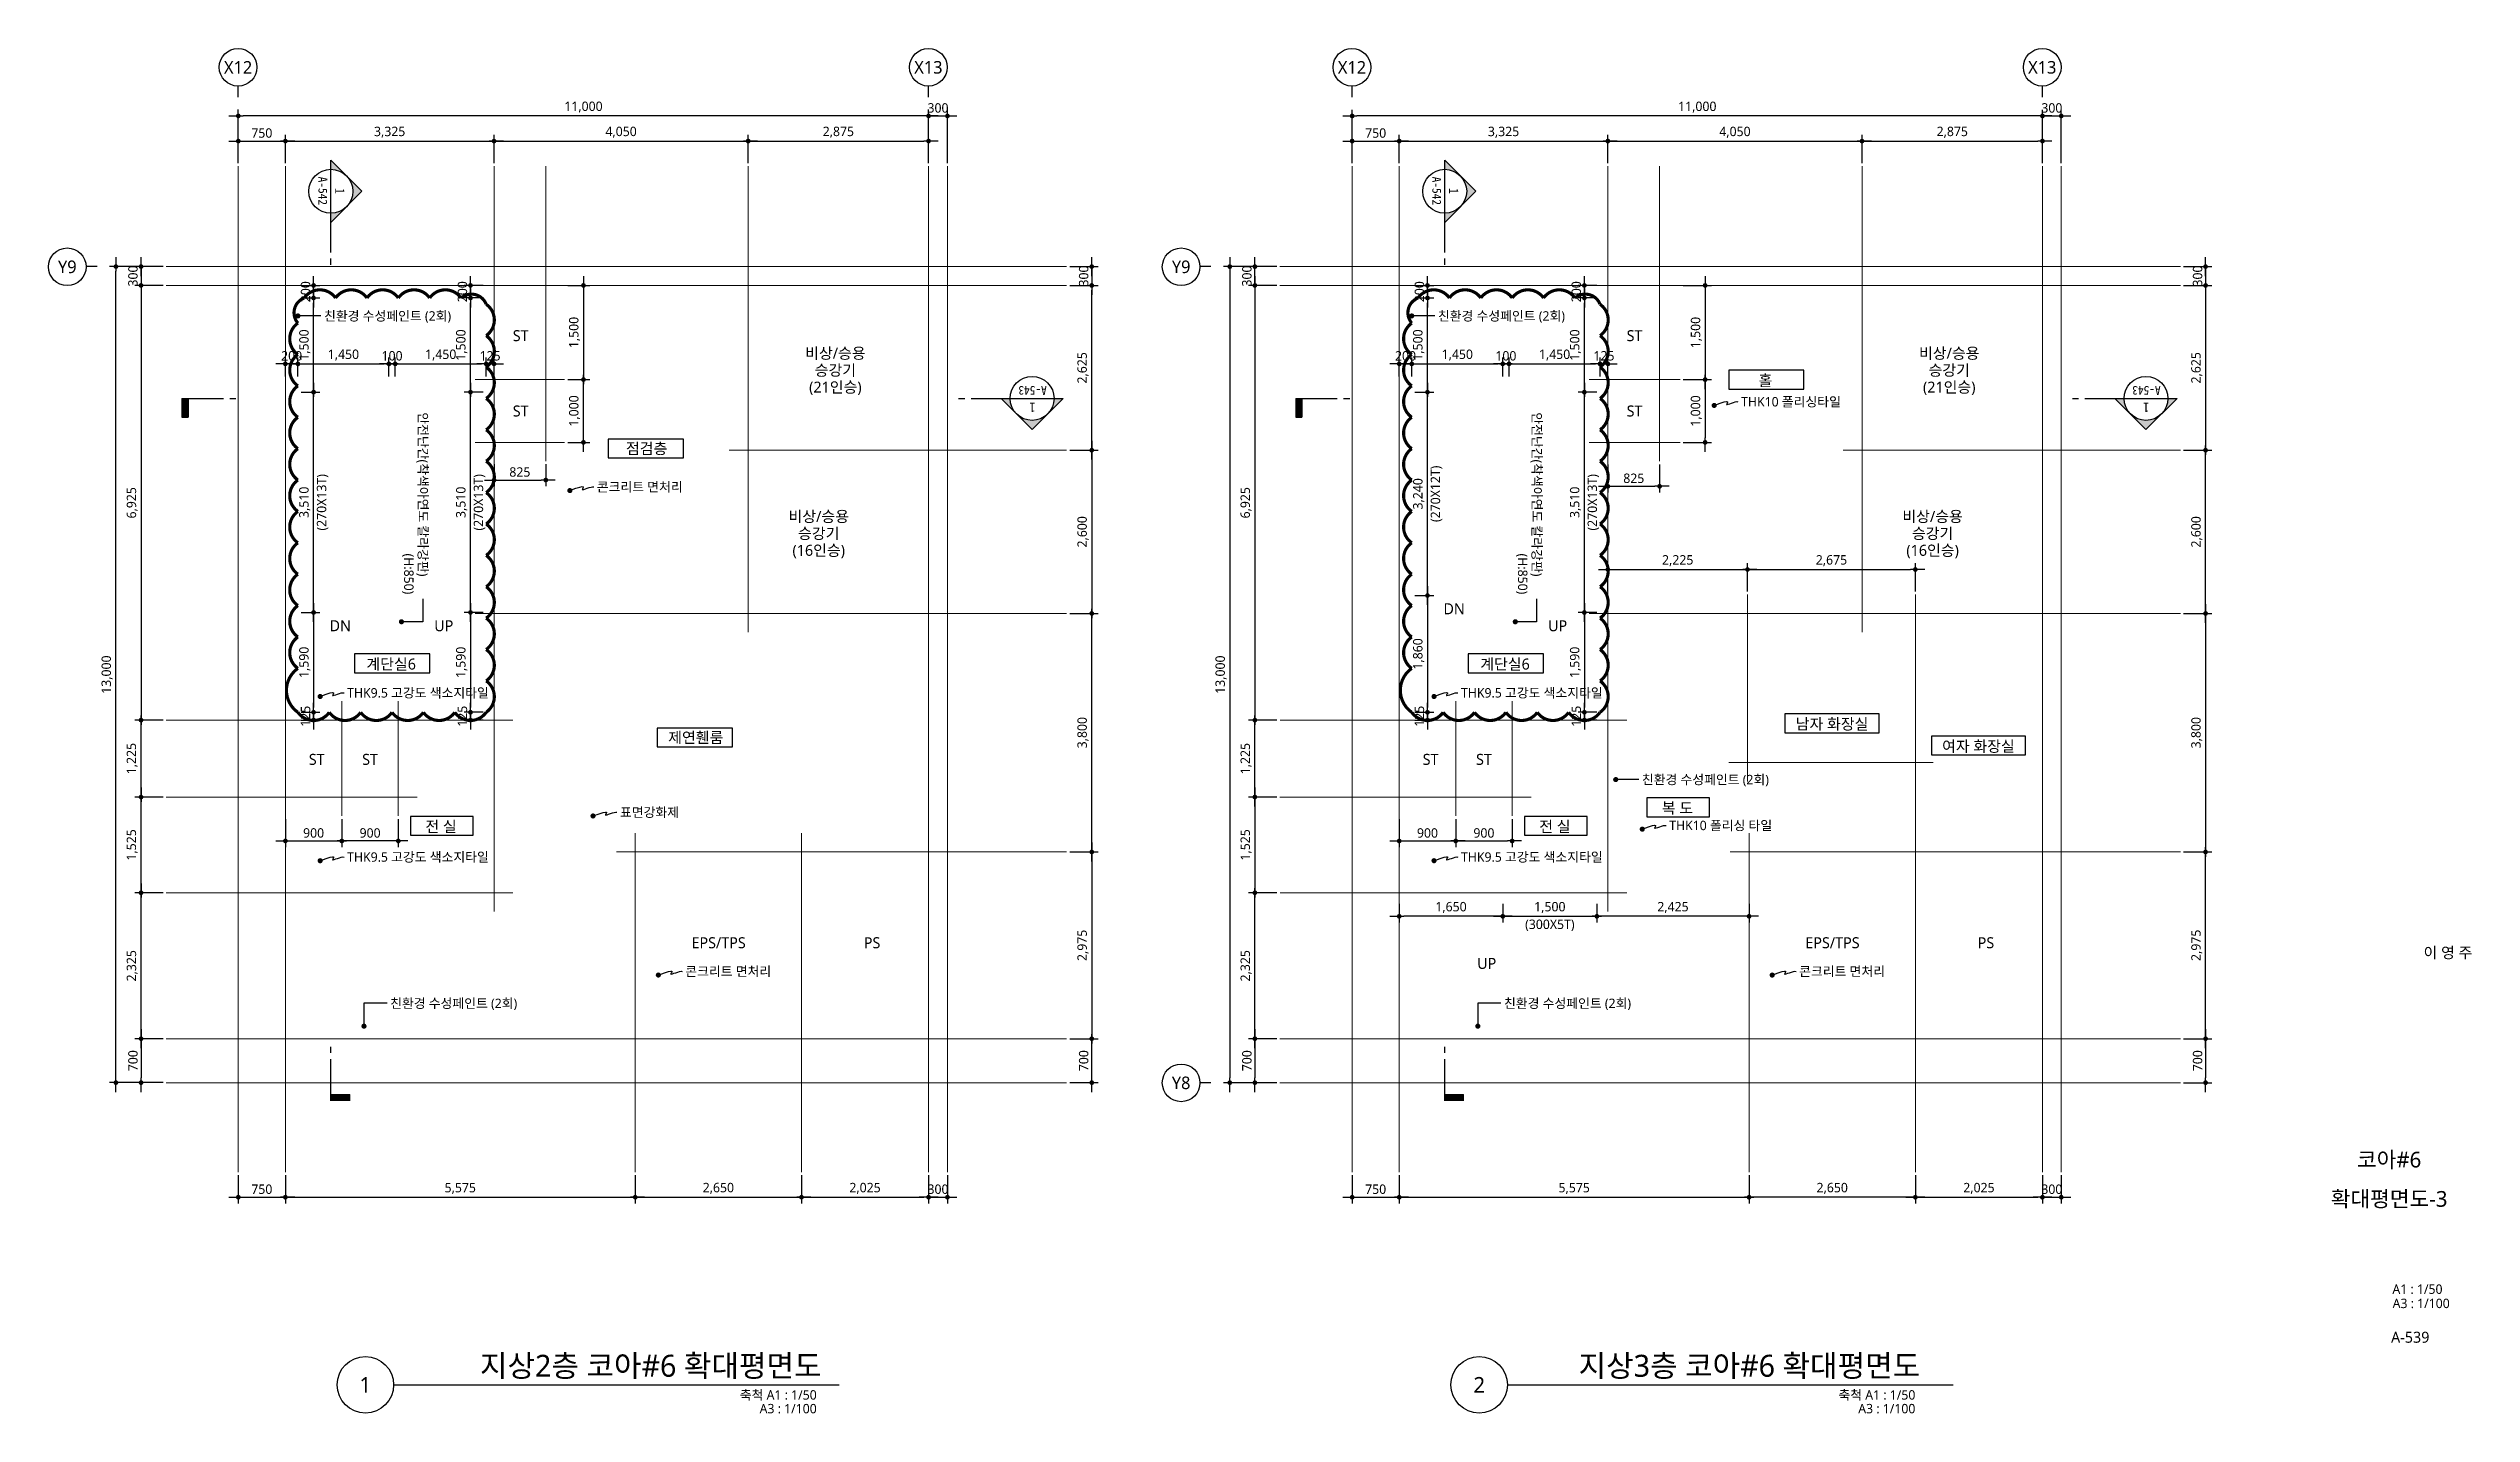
# Model space of a CAD drawing. Header units: millimetres. Extents: x 1424731 to 1631737, y 707248 to 849681.
# Drawn here: x 1508731 to 1547344, y 707248 to 728994 of the extents above; entities that cross this region are included whole.
import ezdxf
from ezdxf.enums import TextEntityAlignment as Align

# ---------------------------------------------------------------- set-up
doc = ezdxf.new("R2010")
doc.units = ezdxf.units.MM
doc.header["$MEASUREMENT"] = 0
doc.linetypes.add('CEN', pattern=[62, 60, -1, 0, -1])
doc.layers.get('0').update_dxf_attribs({"linetype": 'CONTINUOUS'})
for name, color, linetype, lineweight in [('A-AXIS-BUBL', 7, 'CONTINUOUS', 25), ('A-BORD-TEXT', 3, 'CONTINUOUS', 25), ('A-CNTL', 1, 'CEN', 15), ('A-DIMS', 7, 'CONTINUOUS', 25), ('A-MKXS-LEAD', 7, 'CONTINUOUS', 25), ('A-MKXS-MAK1', 3, 'CONTINUOUS', 25), ('A-MKXS-TEXT1', 3, 'CONTINUOUS', 25), ('A-MKXS-TEXT2', 7, 'CONTINUOUS', 25), ('A-MKXX-NAME', 3, 'CONTINUOUS', 25), ('A-MKXX-SYMB', 7, 'CONTINUOUS', 25), ('A-XXXX-SYMB', 7, 'CONTINUOUS', 25), ('A-XXXX-TXT1', 3, 'CONTINUOUS', 25), ('A-XXXX-TXT2', 3, 'CONTINUOUS', 25), ('REV-202205', 20, 'CONTINUOUS', 25)]:
    doc.layers.add(name, color=color, linetype=linetype, lineweight=lineweight)
doc.styles.add('HY울릉도L', font='')
doc.styles.add('돋움체', font='')
doc.styles.add('맑은고딕', font='malgun.ttf')
doc.styles.get('HY울릉도L').set_extended_font_data('HYwulM')
doc.styles.get('돋움체').set_extended_font_data('DotumChe')
doc.dimstyles.new('CDIM', dxfattribs={"dimtxt": 3, "dimasz": 1.5, "dimexe": 2, "dimexo": 1, "dimgap": 1, "dimtad": 1, "dimdec": 0, "dimrnd": 0.5, "dimzin": 0, "dimdsep": 32, "dimlunit": 6, "dimtxsty": 'HY울릉도L', "dimblk1": '_CIDOT', "dimblk2": '_CIDOT', "dimsah": 1, "dimcen": 5.5, "dimclrd": 2, "dimclre": 2, "dimclrt": 7, "dimadec": 0, "dimazin": 0, "dimtfac": 1, "dimtdec": 0, "dimtix": 1, "dimtmove": 2, "dimatfit": 1, "dimldrblk": '_CIDOT', "dimfxl": 1, "dimtolj": 1, "dimtzin": 0, "dimlwd": -1, "dimarcsym": 0})

msp = doc.modelspace()

# ---------------------------------------------------------------- texts
at = {"layer": 'A-BORD-TEXT', "style": '맑은고딕'}
for s, height, p in [('이 영 주', 175, (1547356.3, 714502.3)), ('A1 : 1/50', 150, (1546881.5, 709154.6)), ('A3 : 1/100', 150, (1546996.4, 708927.9)), ('A-539', 175, (1546671.7, 708376.1))]:
    msp.add_text(s, height=height, dxfattribs=at).set_placement(p, align=Align.RIGHT)
for s, p in [('코아#6', (1546030.7, 711292.4)), ('확대평면도-3', (1546030.7, 710667.4))]:
    msp.add_text(s, height=250, dxfattribs=at).set_placement(p, align=Align.MIDDLE_CENTER)
at = {"layer": 'A-MKXS-TEXT1', "style": '맑은고딕'}
for s, p in [('친환경 수성페인트 (2회)', (1513122.6, 724732.7)), ('친환경 수성페인트 (2회)', (1530872.6, 724732.7)), ('THK10 폴리싱타일', (1535704.2, 723366)), ('콘크리트 면처리', (1517469.2, 722010.1)), ('THK9.5 고강도 색소지타일', (1513490.3, 718729.3)), ('THK9.5 고강도 색소지타일', (1531240.3, 718729.3)), ('친환경 수성페인트 (2회)', (1534122.6, 717347.1)), ('표면강화제', (1517838, 716826.3)), ('THK10 폴리싱 타일', (1534558.2, 716616.2)), ('THK9.5 고강도 색소지타일', (1513490.3, 716113.6)), ('THK9.5 고강도 색소지타일', (1531240.3, 716113.6)), ('콘크리트 면처리', (1518879.2, 714292)), ('콘크리트 면처리', (1536629.2, 714292)), ('친환경 수성페인트 (2회)', (1514175.7, 713782.6)), ('친환경 수성페인트 (2회)', (1531925.7, 713782.6))]:
    msp.add_text(s, height=150, dxfattribs=at).set_placement(p, align=Align.MIDDLE_LEFT)
for s, p in [('안전난간(착색아연도 칼라강판)', (1514700.9, 723198.1)), ('안전난간(착색아연도 칼라강판)', (1532450.8, 723198.1)), ('(H:850)', (1514473.4, 720947.7)), ('(H:850)', (1532223.3, 720947.7))]:
    msp.add_text(s, height=150, rotation=270, dxfattribs=at).set_placement(p, align=Align.MIDDLE_LEFT)
at = {"layer": 'A-MKXX-NAME', "style": '맑은고딕'}
for s, p in [('ST', (1516255.7, 724418.7)), ('ST', (1534005.7, 724418.7)), ('비상/승용', (1521270.7, 724138.7)), ('비상/승용', (1539020.7, 724138.7)), ('(21인승)', (1521270.7, 723598.7)), ('승강기', (1521270.7, 723868.7)), ('홀', (1536091.2, 723703)), ('(21인승)', (1539020.7, 723598.7)), ('승강기', (1539020.7, 723868.7)), ('ST', (1516255.7, 723218.7)), ('ST', (1534005.7, 723218.7)), ('점검층', (1518263.1, 722621.1)), ('DN', (1531130.8, 720067.7)), ('DN', (1513380.7, 719797.7)), ('UP', (1515030.7, 719797.7)), ('UP', (1532780.7, 719797.7)), ('계단실6', (1514192.2, 719187)), ('계단실6', (1531942.2, 719187)), ('남자 화장실', (1537153.3, 718232.1)), ('제연휀룸', (1519046.2, 718017.7)), ('여자 화장실', (1539485.8, 717877.1)), ('ST', (1513005.7, 717668.7)), ('ST', (1513855.7, 717668.7)), ('ST', (1530755.7, 717668.7)), ('ST', (1531605.7, 717668.7)), ('전 실', (1514986.7, 716599)), ('전 실', (1532736.7, 716599)), ('복 도', (1534689.1, 716893)), ('EPS/TPS', (1519410.2, 714747.9)), ('PS', (1521855.7, 714747.9)), ('EPS/TPS', (1537160.2, 714747.9)), ('PS', (1539605.7, 714747.9)), ('UP', (1531650.3, 714418.7))]:
    msp.add_text(s, height=175, dxfattribs=at).set_placement(p, align=Align.MIDDLE_CENTER)
at = {"layer": 'A-XXXX-TXT1', "style": '맑은고딕'}
for s, p in [('지상2층 코아#6 확대평면도', (1521051.6, 707728.8)), ('지상3층 코아#6 확대평면도', (1538558.7, 707728.8))]:
    msp.add_text(s, height=350, dxfattribs=at).set_placement(p, align=Align.BOTTOM_RIGHT)
for s, p in [('1', (1513780.7, 707706.2)), ('2', (1531530.7, 707706.2))]:
    msp.add_text(s, height=250, dxfattribs=at).set_placement(p, align=Align.MIDDLE)
for s, p in [('축척 A1 : 1/50', (1520973.7, 707620)), ('A3 : 1/100', (1520973.7, 707401.1)), ('축척 A1 : 1/50', (1538480.9, 707620)), ('A3 : 1/100', (1538480.9, 707401.1))]:
    msp.add_text(s, height=150, dxfattribs=at).set_placement(p, align=Align.TOP_RIGHT)
at = {"layer": 'A-XXXX-TXT2', "ltscale": 0.2, "style": '맑은고딕'}
for s, p in [('X12', (1511752.8, 728693.7)), ('X13', (1522752.8, 728693.7)), ('Y9', (1509030.7, 725515.7))]:
    msp.add_text(s, height=200, dxfattribs=at).set_placement(p, align=Align.MIDDLE)

# ---------------------------------------------------------------- blocks, each defined once
blk = doc.blocks.new('비상승용승강기16인승')
at = {"layer": 'A-MKXX-NAME', "style": '맑은고딕'}
for s, p in [('비상/승용', (0, 270)), ('승강기', (0, 0)), ('(16인승)', (0, -270))]:
    blk.add_text(s, height=175, dxfattribs=at).set_placement(p, align=Align.MIDDLE_CENTER)
blk = doc.blocks.new('_CIDOT')
at = {"color": 0, "linetype": 'ByBlock'}
blk.add_line((2, 0), (-1, 0), dxfattribs=at)
at = {"color": 0, "linetype": 'ByBlock', "const_width": 0.5}
blk.add_lwpolyline([(-0.25, 0, 1), (0.25, 0, 1)], format="xyb", close=True, dxfattribs=at)
blk = doc.blocks.new('*D194')
at = {"layer": 'A-DIMS', "lineweight": -2, "transparency": 16777216}
for p, q in [((1511756, 711044), (1511756, 710594)), ((1512506, 711044), (1512506, 710594))]:
    blk.add_line(p, q, dxfattribs=at)
at = {"layer": 'A-DIMS', "transparency": 16777216}
blk.add_line((1511831, 710694), (1512431, 710694), dxfattribs=at)
at = {"layer": 'A-DIMS', "transparency": 16777216, "xscale": 75, "yscale": 75, "zscale": 75, "rotation": 180}
blk.add_blockref('_CIDOT', (1511756, 710694), dxfattribs=at)
at = {"layer": 'A-DIMS', "transparency": 16777216, "xscale": 75, "yscale": 75, "zscale": 75}
blk.add_blockref('_CIDOT', (1512506, 710694), dxfattribs=at)
at = {"layer": 'A-DIMS', "color": 3, "transparency": 16777216, "insert": (1512131, 710821), "char_height": 150, "attachment_point": 5, "style": '맑은고딕'}
blk.add_mtext('\\A1;750', dxfattribs=at)
blk = doc.blocks.new('*D195')
at = {"layer": 'A-DIMS', "lineweight": -2, "transparency": 16777216}
for p, q in [((1518081, 711044), (1518081, 710594)), ((1520731, 711044), (1520731, 710594))]:
    blk.add_line(p, q, dxfattribs=at)
at = {"layer": 'A-DIMS', "transparency": 16777216}
blk.add_line((1518156, 710694), (1520656, 710694), dxfattribs=at)
at = {"layer": 'A-DIMS', "transparency": 16777216, "xscale": 75, "yscale": 75, "zscale": 75, "rotation": 180}
blk.add_blockref('_CIDOT', (1518081, 710694), dxfattribs=at)
at = {"layer": 'A-DIMS', "transparency": 16777216, "xscale": 75, "yscale": 75, "zscale": 75}
blk.add_blockref('_CIDOT', (1520731, 710694), dxfattribs=at)
at = {"layer": 'A-DIMS', "color": 3, "transparency": 16777216, "insert": (1519406, 710834), "char_height": 150, "attachment_point": 5, "style": '맑은고딕'}
blk.add_mtext('\\A1;2,650', dxfattribs=at)
blk = doc.blocks.new('*D196')
at = {"layer": 'A-DIMS', "lineweight": -2, "transparency": 16777216}
for p, q in [((1525006, 722594), (1525456, 722594)), ((1525006, 719994), (1525456, 719994))]:
    blk.add_line(p, q, dxfattribs=at)
at = {"layer": 'A-DIMS', "transparency": 16777216}
blk.add_line((1525356, 722519), (1525356, 720069), dxfattribs=at)
at = {"layer": 'A-DIMS', "transparency": 16777216, "xscale": 75, "yscale": 75, "zscale": 75}
for p, rotation in [((1525356, 722594), 90), ((1525356, 719994), 270)]:
    blk.add_blockref('_CIDOT', p, dxfattribs=dict(at, rotation=rotation))
at = {"layer": 'A-DIMS', "color": 3, "transparency": 16777216, "insert": (1525216, 721294), "char_height": 150, "attachment_point": 5, "rotation": 90, "style": '맑은고딕'}
blk.add_mtext('\\A1;2,600', dxfattribs=at)
blk = doc.blocks.new('*D197')
at = {"layer": 'A-DIMS', "transparency": 16777216}
for p, q in [((1525356, 725594), (1525356, 725669)), ((1525356, 725519), (1525356, 725219)), ((1525356, 725144), (1525356, 725069))]:
    blk.add_line(p, q, dxfattribs=at)
at = {"layer": 'A-DIMS', "lineweight": -2, "transparency": 16777216}
for p, q in [((1525006, 725519), (1525456, 725519)), ((1525006, 725219), (1525456, 725219))]:
    blk.add_line(p, q, dxfattribs=at)
at = {"layer": 'A-DIMS', "transparency": 16777216, "xscale": 75, "yscale": 75, "zscale": 75}
for p, rotation in [((1525356, 725519), 270), ((1525356, 725219), 90)]:
    blk.add_blockref('_CIDOT', p, dxfattribs=dict(at, rotation=rotation))
at = {"layer": 'A-DIMS', "color": 3, "transparency": 16777216, "insert": (1525228, 725369), "char_height": 150, "attachment_point": 5, "rotation": 90, "style": '맑은고딕'}
blk.add_mtext('\\A1;300', dxfattribs=at)
blk = doc.blocks.new('*D198')
at = {"layer": 'A-DIMS', "transparency": 16777216}
for p, q in [((1510206, 725594), (1510206, 725669)), ((1510206, 725519), (1510206, 725219)), ((1510206, 725144), (1510206, 725069))]:
    blk.add_line(p, q, dxfattribs=at)
at = {"layer": 'A-DIMS', "lineweight": -2, "transparency": 16777216}
for p, q in [((1510556, 725519), (1510106, 725519)), ((1510556, 725219), (1510106, 725219))]:
    blk.add_line(p, q, dxfattribs=at)
at = {"layer": 'A-DIMS', "transparency": 16777216, "xscale": 75, "yscale": 75, "zscale": 75}
for p, rotation in [((1510206, 725519), 270), ((1510206, 725219), 90)]:
    blk.add_blockref('_CIDOT', p, dxfattribs=dict(at, rotation=rotation))
at = {"layer": 'A-DIMS', "color": 3, "transparency": 16777216, "insert": (1510078, 725369), "char_height": 150, "attachment_point": 5, "rotation": 90, "style": '맑은고딕'}
blk.add_mtext('\\A1;300', dxfattribs=at)
blk = doc.blocks.new('*D199')
at = {"layer": 'A-DIMS', "lineweight": -2, "transparency": 16777216}
for p, q in [((1510556, 725219), (1510106, 725219)), ((1510556, 718294), (1510106, 718294))]:
    blk.add_line(p, q, dxfattribs=at)
at = {"layer": 'A-DIMS', "transparency": 16777216}
blk.add_line((1510206, 725144), (1510206, 718369), dxfattribs=at)
at = {"layer": 'A-DIMS', "transparency": 16777216, "xscale": 75, "yscale": 75, "zscale": 75}
for p, rotation in [((1510206, 725219), 90), ((1510206, 718294), 270)]:
    blk.add_blockref('_CIDOT', p, dxfattribs=dict(at, rotation=rotation))
at = {"layer": 'A-DIMS', "color": 3, "transparency": 16777216, "insert": (1510066, 721756), "char_height": 150, "attachment_point": 5, "rotation": 90, "style": '맑은고딕'}
blk.add_mtext('\\A1;6,925', dxfattribs=at)
blk = doc.blocks.new('*D200')
at = {"layer": 'A-DIMS', "lineweight": -2, "transparency": 16777216}
for p, q in [((1512506, 711044), (1512506, 710594)), ((1518081, 711044), (1518081, 710594))]:
    blk.add_line(p, q, dxfattribs=at)
at = {"layer": 'A-DIMS', "transparency": 16777216}
blk.add_line((1512581, 710694), (1518006, 710694), dxfattribs=at)
at = {"layer": 'A-DIMS', "transparency": 16777216, "xscale": 75, "yscale": 75, "zscale": 75, "rotation": 180}
blk.add_blockref('_CIDOT', (1512506, 710694), dxfattribs=at)
at = {"layer": 'A-DIMS', "transparency": 16777216, "xscale": 75, "yscale": 75, "zscale": 75}
blk.add_blockref('_CIDOT', (1518081, 710694), dxfattribs=at)
at = {"layer": 'A-DIMS', "color": 3, "transparency": 16777216, "insert": (1515293, 710833), "char_height": 150, "attachment_point": 5, "style": '맑은고딕'}
blk.add_mtext('\\A1;5,575', dxfattribs=at)
blk = doc.blocks.new('*D201')
at = {"layer": 'A-DIMS', "lineweight": -2, "transparency": 16777216}
for p, q in [((1512506, 716719), (1512506, 716269)), ((1513406, 716719), (1513406, 716269))]:
    blk.add_line(p, q, dxfattribs=at)
at = {"layer": 'A-DIMS', "transparency": 16777216}
blk.add_line((1512581, 716369), (1513331, 716369), dxfattribs=at)
at = {"layer": 'A-DIMS', "transparency": 16777216, "xscale": 75, "yscale": 75, "zscale": 75, "rotation": 180}
blk.add_blockref('_CIDOT', (1512506, 716369), dxfattribs=at)
at = {"layer": 'A-DIMS', "transparency": 16777216, "xscale": 75, "yscale": 75, "zscale": 75}
blk.add_blockref('_CIDOT', (1513406, 716369), dxfattribs=at)
at = {"layer": 'A-DIMS', "color": 3, "transparency": 16777216, "insert": (1512956, 716496), "char_height": 150, "attachment_point": 5, "style": '맑은고딕'}
blk.add_mtext('\\A1;900', dxfattribs=at)
blk = doc.blocks.new('*D202')
at = {"layer": 'A-DIMS', "transparency": 16777216}
for p, q in [((1522681, 727919), (1522606, 727919)), ((1522756, 727919), (1523056, 727919)), ((1523131, 727919), (1523206, 727919))]:
    blk.add_line(p, q, dxfattribs=at)
at = {"layer": 'A-DIMS', "lineweight": -2, "transparency": 16777216}
for p, q in [((1522756, 727169), (1522756, 728019)), ((1523056, 727169), (1523056, 728019))]:
    blk.add_line(p, q, dxfattribs=at)
at = {"layer": 'A-DIMS', "transparency": 16777216, "xscale": 75, "yscale": 75, "zscale": 75}
blk.add_blockref('_CIDOT', (1522756, 727919), dxfattribs=at)
at = {"layer": 'A-DIMS', "transparency": 16777216, "xscale": 75, "yscale": 75, "zscale": 75, "rotation": 180}
blk.add_blockref('_CIDOT', (1523056, 727919), dxfattribs=at)
at = {"layer": 'A-DIMS', "color": 3, "transparency": 16777216, "insert": (1522906, 728046), "char_height": 150, "attachment_point": 5, "style": '맑은고딕'}
blk.add_mtext('\\A1;300', dxfattribs=at)
blk = doc.blocks.new('*D203')
at = {"layer": 'A-DIMS', "lineweight": -2, "transparency": 16777216}
for p, q in [((1519881, 727169), (1519881, 727619)), ((1522756, 727169), (1522756, 727619))]:
    blk.add_line(p, q, dxfattribs=at)
at = {"layer": 'A-DIMS', "transparency": 16777216}
blk.add_line((1519956, 727519), (1522681, 727519), dxfattribs=at)
at = {"layer": 'A-DIMS', "transparency": 16777216, "xscale": 75, "yscale": 75, "zscale": 75, "rotation": 180}
blk.add_blockref('_CIDOT', (1519881, 727519), dxfattribs=at)
at = {"layer": 'A-DIMS', "transparency": 16777216, "xscale": 75, "yscale": 75, "zscale": 75}
blk.add_blockref('_CIDOT', (1522756, 727519), dxfattribs=at)
at = {"layer": 'A-DIMS', "color": 3, "transparency": 16777216, "insert": (1521318, 727659), "char_height": 150, "attachment_point": 5, "style": '맑은고딕'}
blk.add_mtext('\\A1;2,875', dxfattribs=at)
blk = doc.blocks.new('*D204')
at = {"layer": 'A-DIMS', "lineweight": -2, "transparency": 16777216}
for p, q in [((1515831, 727169), (1515831, 727619)), ((1519881, 727169), (1519881, 727619))]:
    blk.add_line(p, q, dxfattribs=at)
at = {"layer": 'A-DIMS', "transparency": 16777216}
blk.add_line((1515906, 727519), (1519806, 727519), dxfattribs=at)
at = {"layer": 'A-DIMS', "transparency": 16777216, "xscale": 75, "yscale": 75, "zscale": 75, "rotation": 180}
blk.add_blockref('_CIDOT', (1515831, 727519), dxfattribs=at)
at = {"layer": 'A-DIMS', "transparency": 16777216, "xscale": 75, "yscale": 75, "zscale": 75}
blk.add_blockref('_CIDOT', (1519881, 727519), dxfattribs=at)
at = {"layer": 'A-DIMS', "color": 3, "transparency": 16777216, "insert": (1517856, 727659), "char_height": 150, "attachment_point": 5, "style": '맑은고딕'}
blk.add_mtext('\\A1;4,050', dxfattribs=at)
blk = doc.blocks.new('*D205')
at = {"layer": 'A-DIMS', "lineweight": -2, "transparency": 16777216}
for p, q in [((1512506, 727169), (1512506, 727619)), ((1515831, 727169), (1515831, 727619))]:
    blk.add_line(p, q, dxfattribs=at)
at = {"layer": 'A-DIMS', "transparency": 16777216}
blk.add_line((1512581, 727519), (1515756, 727519), dxfattribs=at)
at = {"layer": 'A-DIMS', "transparency": 16777216, "xscale": 75, "yscale": 75, "zscale": 75, "rotation": 180}
blk.add_blockref('_CIDOT', (1512506, 727519), dxfattribs=at)
at = {"layer": 'A-DIMS', "transparency": 16777216, "xscale": 75, "yscale": 75, "zscale": 75}
blk.add_blockref('_CIDOT', (1515831, 727519), dxfattribs=at)
at = {"layer": 'A-DIMS', "color": 3, "transparency": 16777216, "insert": (1514168, 727659), "char_height": 150, "attachment_point": 5, "style": '맑은고딕'}
blk.add_mtext('\\A1;3,325', dxfattribs=at)
blk = doc.blocks.new('*D206')
at = {"layer": 'A-DIMS', "lineweight": -2, "transparency": 16777216}
for p, q in [((1511756, 727169), (1511756, 727619)), ((1512506, 727169), (1512506, 727619))]:
    blk.add_line(p, q, dxfattribs=at)
at = {"layer": 'A-DIMS', "transparency": 16777216}
blk.add_line((1511831, 727519), (1512431, 727519), dxfattribs=at)
at = {"layer": 'A-DIMS', "transparency": 16777216, "xscale": 75, "yscale": 75, "zscale": 75, "rotation": 180}
blk.add_blockref('_CIDOT', (1511756, 727519), dxfattribs=at)
at = {"layer": 'A-DIMS', "transparency": 16777216, "xscale": 75, "yscale": 75, "zscale": 75}
blk.add_blockref('_CIDOT', (1512506, 727519), dxfattribs=at)
at = {"layer": 'A-DIMS', "color": 3, "transparency": 16777216, "insert": (1512131, 727646), "char_height": 150, "attachment_point": 5, "style": '맑은고딕'}
blk.add_mtext('\\A1;750', dxfattribs=at)
blk = doc.blocks.new('*D207')
at = {"layer": 'A-DIMS', "lineweight": -2, "transparency": 16777216}
for p, q in [((1515831, 722369), (1515831, 722019)), ((1516656, 722369), (1516656, 722019))]:
    blk.add_line(p, q, dxfattribs=at)
at = {"layer": 'A-DIMS', "transparency": 16777216}
blk.add_line((1515906, 722119), (1516581, 722119), dxfattribs=at)
at = {"layer": 'A-DIMS', "transparency": 16777216, "xscale": 75, "yscale": 75, "zscale": 75, "rotation": 180}
blk.add_blockref('_CIDOT', (1515831, 722119), dxfattribs=at)
at = {"layer": 'A-DIMS', "transparency": 16777216, "xscale": 75, "yscale": 75, "zscale": 75}
blk.add_blockref('_CIDOT', (1516656, 722119), dxfattribs=at)
at = {"layer": 'A-DIMS', "color": 3, "transparency": 16777216, "insert": (1516243, 722246), "char_height": 150, "attachment_point": 5, "style": '맑은고딕'}
blk.add_mtext('\\A1;825', dxfattribs=at)
blk = doc.blocks.new('*D208')
at = {"layer": 'A-DIMS', "lineweight": -2, "transparency": 16777216}
for p, q in [((1511756, 727169), (1511756, 728019)), ((1522756, 727169), (1522756, 728019))]:
    blk.add_line(p, q, dxfattribs=at)
at = {"layer": 'A-DIMS', "transparency": 16777216}
blk.add_line((1522681, 727919), (1511831, 727919), dxfattribs=at)
at = {"layer": 'A-DIMS', "transparency": 16777216, "xscale": 75, "yscale": 75, "zscale": 75, "rotation": 180}
blk.add_blockref('_CIDOT', (1511756, 727919), dxfattribs=at)
at = {"layer": 'A-DIMS', "transparency": 16777216, "xscale": 75, "yscale": 75, "zscale": 75}
blk.add_blockref('_CIDOT', (1522756, 727919), dxfattribs=at)
at = {"layer": 'A-DIMS', "color": 3, "transparency": 16777216, "insert": (1517256, 728059), "char_height": 150, "attachment_point": 5, "style": '맑은고딕'}
blk.add_mtext('\\A1;11,000', dxfattribs=at)
blk = doc.blocks.new('*D209')
at = {"layer": 'A-DIMS', "lineweight": -2, "transparency": 16777216}
for p, q in [((1522756, 711044), (1522756, 710594)), ((1523056, 711044), (1523056, 710594))]:
    blk.add_line(p, q, dxfattribs=at)
at = {"layer": 'A-DIMS', "transparency": 16777216}
for p, q in [((1522681, 710694), (1522606, 710694)), ((1522756, 710694), (1523056, 710694)), ((1523131, 710694), (1523206, 710694))]:
    blk.add_line(p, q, dxfattribs=at)
at = {"layer": 'A-DIMS', "transparency": 16777216, "xscale": 75, "yscale": 75, "zscale": 75}
blk.add_blockref('_CIDOT', (1522756, 710694), dxfattribs=at)
at = {"layer": 'A-DIMS', "transparency": 16777216, "xscale": 75, "yscale": 75, "zscale": 75, "rotation": 180}
blk.add_blockref('_CIDOT', (1523056, 710694), dxfattribs=at)
at = {"layer": 'A-DIMS', "color": 3, "transparency": 16777216, "insert": (1522906, 710821), "char_height": 150, "attachment_point": 5, "style": '맑은고딕'}
blk.add_mtext('\\A1;300', dxfattribs=at)
blk = doc.blocks.new('*D1085')
at = {"layer": 'A-DIMS', "lineweight": -2, "transparency": 16777216}
for p, q in [((0, -14475), (0, -14925)), ((750, -14475), (750, -14925))]:
    blk.add_line(p, q, dxfattribs=at)
at = {"layer": 'A-DIMS', "transparency": 16777216}
blk.add_line((75, -14825), (675, -14825), dxfattribs=at)
at = {"layer": 'A-DIMS', "transparency": 16777216, "xscale": 75, "yscale": 75, "zscale": 75, "rotation": 180}
blk.add_blockref('_CIDOT', (0, -14825), dxfattribs=at)
at = {"layer": 'A-DIMS', "transparency": 16777216, "xscale": 75, "yscale": 75, "zscale": 75}
blk.add_blockref('_CIDOT', (750, -14825), dxfattribs=at)
at = {"layer": 'A-DIMS', "color": 3, "transparency": 16777216, "insert": (375, -14698), "char_height": 150, "attachment_point": 5, "style": '맑은고딕'}
blk.add_mtext('\\A1;750', dxfattribs=at)
blk = doc.blocks.new('*D1086')
at = {"layer": 'A-DIMS', "lineweight": -2, "transparency": 16777216}
for p, q in [((8975, -14475), (8975, -14925)), ((11000, -14475), (11000, -14925))]:
    blk.add_line(p, q, dxfattribs=at)
at = {"layer": 'A-DIMS', "transparency": 16777216}
blk.add_line((9050, -14825), (10925, -14825), dxfattribs=at)
at = {"layer": 'A-DIMS', "transparency": 16777216, "xscale": 75, "yscale": 75, "zscale": 75, "rotation": 180}
blk.add_blockref('_CIDOT', (8975, -14825), dxfattribs=at)
at = {"layer": 'A-DIMS', "transparency": 16777216, "xscale": 75, "yscale": 75, "zscale": 75}
blk.add_blockref('_CIDOT', (11000, -14825), dxfattribs=at)
at = {"layer": 'A-DIMS', "color": 3, "transparency": 16777216, "insert": (9988, -14685), "char_height": 150, "attachment_point": 5, "style": '맑은고딕'}
blk.add_mtext('\\A1;2,025', dxfattribs=at)
blk = doc.blocks.new('*D1087')
at = {"layer": 'A-DIMS', "lineweight": -2, "transparency": 16777216}
for p, q in [((13250, -300), (13700, -300)), ((13250, -2925), (13700, -2925))]:
    blk.add_line(p, q, dxfattribs=at)
at = {"layer": 'A-DIMS', "transparency": 16777216}
blk.add_line((13600, -375), (13600, -2850), dxfattribs=at)
at = {"layer": 'A-DIMS', "transparency": 16777216, "xscale": 75, "yscale": 75, "zscale": 75}
for p, rotation in [((13600, -300), 90), ((13600, -2925), 270)]:
    blk.add_blockref('_CIDOT', p, dxfattribs=dict(at, rotation=rotation))
at = {"layer": 'A-DIMS', "color": 3, "transparency": 16777216, "insert": (13460, -1612), "char_height": 150, "attachment_point": 5, "rotation": 90, "style": '맑은고딕'}
blk.add_mtext('\\A1;2,625', dxfattribs=at)
blk = doc.blocks.new('*D1088')
at = {"layer": 'A-DIMS', "transparency": 16777216}
for p, q in [((13600, 75), (13600, 150)), ((13600, 0), (13600, -300)), ((13600, -375), (13600, -450))]:
    blk.add_line(p, q, dxfattribs=at)
at = {"layer": 'A-DIMS', "lineweight": -2, "transparency": 16777216}
for p, q in [((13250, 0), (13700, 0)), ((13250, -300), (13700, -300))]:
    blk.add_line(p, q, dxfattribs=at)
at = {"layer": 'A-DIMS', "transparency": 16777216, "xscale": 75, "yscale": 75, "zscale": 75}
for p, rotation in [((13600, 0), 270), ((13600, -300), 90)]:
    blk.add_blockref('_CIDOT', p, dxfattribs=dict(at, rotation=rotation))
at = {"layer": 'A-DIMS', "color": 3, "transparency": 16777216, "insert": (13473, -150), "char_height": 150, "attachment_point": 5, "rotation": 90, "style": '맑은고딕'}
blk.add_mtext('\\A1;300', dxfattribs=at)
blk = doc.blocks.new('*D1089')
at = {"layer": 'A-DIMS', "lineweight": -2, "transparency": 16777216}
for p, q in [((13250, -5525), (13700, -5525)), ((13250, -9325), (13700, -9325))]:
    blk.add_line(p, q, dxfattribs=at)
at = {"layer": 'A-DIMS', "transparency": 16777216}
blk.add_line((13600, -5600), (13600, -9250), dxfattribs=at)
at = {"layer": 'A-DIMS', "transparency": 16777216, "xscale": 75, "yscale": 75, "zscale": 75}
for p, rotation in [((13600, -5525), 90), ((13600, -9325), 270)]:
    blk.add_blockref('_CIDOT', p, dxfattribs=dict(at, rotation=rotation))
at = {"layer": 'A-DIMS', "color": 3, "transparency": 16777216, "insert": (13460, -7425), "char_height": 150, "attachment_point": 5, "rotation": 90, "style": '맑은고딕'}
blk.add_mtext('\\A1;3,800', dxfattribs=at)
blk = doc.blocks.new('*D1090')
at = {"layer": 'A-DIMS', "lineweight": -2, "transparency": 16777216}
for p, q in [((-1200, 0), (-2050, 0)), ((-1200, -13000), (-2050, -13000))]:
    blk.add_line(p, q, dxfattribs=at)
at = {"layer": 'A-DIMS', "transparency": 16777216}
blk.add_line((-1950, -75), (-1950, -12925), dxfattribs=at)
at = {"layer": 'A-DIMS', "transparency": 16777216, "xscale": 75, "yscale": 75, "zscale": 75}
for p, rotation in [((-1950, 0), 90), ((-1950, -13000), 270)]:
    blk.add_blockref('_CIDOT', p, dxfattribs=dict(at, rotation=rotation))
at = {"layer": 'A-DIMS', "color": 3, "transparency": 16777216, "insert": (-2090, -6500), "char_height": 150, "attachment_point": 5, "rotation": 90, "style": '맑은고딕'}
blk.add_mtext('\\A1;13,000', dxfattribs=at)
blk = doc.blocks.new('*D1091')
at = {"layer": 'A-DIMS', "lineweight": -2, "transparency": 16777216}
for p, q in [((-1200, -300), (-1650, -300)), ((-1200, -7225), (-1650, -7225))]:
    blk.add_line(p, q, dxfattribs=at)
at = {"layer": 'A-DIMS', "transparency": 16777216}
blk.add_line((-1550, -375), (-1550, -7150), dxfattribs=at)
at = {"layer": 'A-DIMS', "transparency": 16777216, "xscale": 75, "yscale": 75, "zscale": 75}
for p, rotation in [((-1550, -300), 90), ((-1550, -7225), 270)]:
    blk.add_blockref('_CIDOT', p, dxfattribs=dict(at, rotation=rotation))
at = {"layer": 'A-DIMS', "color": 3, "transparency": 16777216, "insert": (-1690, -3762), "char_height": 150, "attachment_point": 5, "rotation": 90, "style": '맑은고딕'}
blk.add_mtext('\\A1;6,925', dxfattribs=at)
blk = doc.blocks.new('*D1092')
at = {"layer": 'A-DIMS', "lineweight": -2, "transparency": 16777216}
for p, q in [((750, -14475), (750, -14925)), ((6325, -14475), (6325, -14925))]:
    blk.add_line(p, q, dxfattribs=at)
at = {"layer": 'A-DIMS', "transparency": 16777216}
blk.add_line((825, -14825), (6250, -14825), dxfattribs=at)
at = {"layer": 'A-DIMS', "transparency": 16777216, "xscale": 75, "yscale": 75, "zscale": 75, "rotation": 180}
blk.add_blockref('_CIDOT', (750, -14825), dxfattribs=at)
at = {"layer": 'A-DIMS', "transparency": 16777216, "xscale": 75, "yscale": 75, "zscale": 75}
blk.add_blockref('_CIDOT', (6325, -14825), dxfattribs=at)
at = {"layer": 'A-DIMS', "color": 3, "transparency": 16777216, "insert": (3538, -14686), "char_height": 150, "attachment_point": 5, "style": '맑은고딕'}
blk.add_mtext('\\A1;5,575', dxfattribs=at)
blk = doc.blocks.new('*D1093')
at = {"layer": 'A-DIMS', "lineweight": -2, "transparency": 16777216}
for p, q in [((750, -8800), (750, -9250)), ((1650, -8800), (1650, -9250))]:
    blk.add_line(p, q, dxfattribs=at)
at = {"layer": 'A-DIMS', "transparency": 16777216}
blk.add_line((825, -9150), (1575, -9150), dxfattribs=at)
at = {"layer": 'A-DIMS', "transparency": 16777216, "xscale": 75, "yscale": 75, "zscale": 75, "rotation": 180}
blk.add_blockref('_CIDOT', (750, -9150), dxfattribs=at)
at = {"layer": 'A-DIMS', "transparency": 16777216, "xscale": 75, "yscale": 75, "zscale": 75}
blk.add_blockref('_CIDOT', (1650, -9150), dxfattribs=at)
at = {"layer": 'A-DIMS', "color": 3, "transparency": 16777216, "insert": (1200, -9023), "char_height": 150, "attachment_point": 5, "style": '맑은고딕'}
blk.add_mtext('\\A1;900', dxfattribs=at)
blk = doc.blocks.new('*D1094')
at = {"layer": 'A-DIMS', "transparency": 16777216}
for p, q in [((10925, 2400), (10850, 2400)), ((11000, 2400), (11300, 2400)), ((11375, 2400), (11450, 2400))]:
    blk.add_line(p, q, dxfattribs=at)
at = {"layer": 'A-DIMS', "lineweight": -2, "transparency": 16777216}
for p, q in [((11000, 1650), (11000, 2500)), ((11300, 1650), (11300, 2500))]:
    blk.add_line(p, q, dxfattribs=at)
at = {"layer": 'A-DIMS', "transparency": 16777216, "xscale": 75, "yscale": 75, "zscale": 75}
blk.add_blockref('_CIDOT', (11000, 2400), dxfattribs=at)
at = {"layer": 'A-DIMS', "transparency": 16777216, "xscale": 75, "yscale": 75, "zscale": 75, "rotation": 180}
blk.add_blockref('_CIDOT', (11300, 2400), dxfattribs=at)
at = {"layer": 'A-DIMS', "color": 3, "transparency": 16777216, "insert": (11150, 2527), "char_height": 150, "attachment_point": 5, "style": '맑은고딕'}
blk.add_mtext('\\A1;300', dxfattribs=at)
blk = doc.blocks.new('*D1095')
at = {"layer": 'A-DIMS', "lineweight": -2, "transparency": 16777216}
for p, q in [((8125, 1650), (8125, 2100)), ((11000, 1650), (11000, 2100))]:
    blk.add_line(p, q, dxfattribs=at)
at = {"layer": 'A-DIMS', "transparency": 16777216}
blk.add_line((8200, 2000), (10925, 2000), dxfattribs=at)
at = {"layer": 'A-DIMS', "transparency": 16777216, "xscale": 75, "yscale": 75, "zscale": 75, "rotation": 180}
blk.add_blockref('_CIDOT', (8125, 2000), dxfattribs=at)
at = {"layer": 'A-DIMS', "transparency": 16777216, "xscale": 75, "yscale": 75, "zscale": 75}
blk.add_blockref('_CIDOT', (11000, 2000), dxfattribs=at)
at = {"layer": 'A-DIMS', "color": 3, "transparency": 16777216, "insert": (9563, 2140), "char_height": 150, "attachment_point": 5, "style": '맑은고딕'}
blk.add_mtext('\\A1;2,875', dxfattribs=at)
blk = doc.blocks.new('*D1096')
at = {"layer": 'A-DIMS', "lineweight": -2, "transparency": 16777216}
for p, q in [((4075, 1650), (4075, 2100)), ((8125, 1650), (8125, 2100))]:
    blk.add_line(p, q, dxfattribs=at)
at = {"layer": 'A-DIMS', "transparency": 16777216}
blk.add_line((4150, 2000), (8050, 2000), dxfattribs=at)
at = {"layer": 'A-DIMS', "transparency": 16777216, "xscale": 75, "yscale": 75, "zscale": 75, "rotation": 180}
blk.add_blockref('_CIDOT', (4075, 2000), dxfattribs=at)
at = {"layer": 'A-DIMS', "transparency": 16777216, "xscale": 75, "yscale": 75, "zscale": 75}
blk.add_blockref('_CIDOT', (8125, 2000), dxfattribs=at)
at = {"layer": 'A-DIMS', "color": 3, "transparency": 16777216, "insert": (6100, 2140), "char_height": 150, "attachment_point": 5, "style": '맑은고딕'}
blk.add_mtext('\\A1;4,050', dxfattribs=at)
blk = doc.blocks.new('*D1097')
at = {"layer": 'A-DIMS', "lineweight": -2, "transparency": 16777216}
for p, q in [((750, 1650), (750, 2100)), ((4075, 1650), (4075, 2100))]:
    blk.add_line(p, q, dxfattribs=at)
at = {"layer": 'A-DIMS', "transparency": 16777216}
blk.add_line((825, 2000), (4000, 2000), dxfattribs=at)
at = {"layer": 'A-DIMS', "transparency": 16777216, "xscale": 75, "yscale": 75, "zscale": 75, "rotation": 180}
blk.add_blockref('_CIDOT', (750, 2000), dxfattribs=at)
at = {"layer": 'A-DIMS', "transparency": 16777216, "xscale": 75, "yscale": 75, "zscale": 75}
blk.add_blockref('_CIDOT', (4075, 2000), dxfattribs=at)
at = {"layer": 'A-DIMS', "color": 3, "transparency": 16777216, "insert": (2413, 2140), "char_height": 150, "attachment_point": 5, "style": '맑은고딕'}
blk.add_mtext('\\A1;3,325', dxfattribs=at)
blk = doc.blocks.new('*D1098')
at = {"layer": 'A-DIMS', "lineweight": -2, "transparency": 16777216}
for p, q in [((0, 1650), (0, 2100)), ((750, 1650), (750, 2100))]:
    blk.add_line(p, q, dxfattribs=at)
at = {"layer": 'A-DIMS', "transparency": 16777216}
blk.add_line((75, 2000), (675, 2000), dxfattribs=at)
at = {"layer": 'A-DIMS', "transparency": 16777216, "xscale": 75, "yscale": 75, "zscale": 75, "rotation": 180}
blk.add_blockref('_CIDOT', (0, 2000), dxfattribs=at)
at = {"layer": 'A-DIMS', "transparency": 16777216, "xscale": 75, "yscale": 75, "zscale": 75}
blk.add_blockref('_CIDOT', (750, 2000), dxfattribs=at)
at = {"layer": 'A-DIMS', "color": 3, "transparency": 16777216, "insert": (375, 2127), "char_height": 150, "attachment_point": 5, "style": '맑은고딕'}
blk.add_mtext('\\A1;750', dxfattribs=at)
blk = doc.blocks.new('*D1099')
at = {"layer": 'A-DIMS', "lineweight": -2, "transparency": 16777216}
for p, q in [((0, 1650), (0, 2500)), ((11000, 1650), (11000, 2500))]:
    blk.add_line(p, q, dxfattribs=at)
at = {"layer": 'A-DIMS', "transparency": 16777216}
blk.add_line((10925, 2400), (75, 2400), dxfattribs=at)
at = {"layer": 'A-DIMS', "transparency": 16777216, "xscale": 75, "yscale": 75, "zscale": 75, "rotation": 180}
blk.add_blockref('_CIDOT', (0, 2400), dxfattribs=at)
at = {"layer": 'A-DIMS', "transparency": 16777216, "xscale": 75, "yscale": 75, "zscale": 75}
blk.add_blockref('_CIDOT', (11000, 2400), dxfattribs=at)
at = {"layer": 'A-DIMS', "color": 3, "transparency": 16777216, "insert": (5500, 2540), "char_height": 150, "attachment_point": 5, "style": '맑은고딕'}
blk.add_mtext('\\A1;11,000', dxfattribs=at)
blk = doc.blocks.new('*D1100')
at = {"layer": 'A-DIMS', "lineweight": -2, "transparency": 16777216}
for p, q in [((11000, -14475), (11000, -14925)), ((11300, -14475), (11300, -14925))]:
    blk.add_line(p, q, dxfattribs=at)
at = {"layer": 'A-DIMS', "transparency": 16777216}
for p, q in [((10925, -14825), (10850, -14825)), ((11000, -14825), (11300, -14825)), ((11375, -14825), (11450, -14825))]:
    blk.add_line(p, q, dxfattribs=at)
at = {"layer": 'A-DIMS', "transparency": 16777216, "xscale": 75, "yscale": 75, "zscale": 75}
blk.add_blockref('_CIDOT', (11000, -14825), dxfattribs=at)
at = {"layer": 'A-DIMS', "transparency": 16777216, "xscale": 75, "yscale": 75, "zscale": 75, "rotation": 180}
blk.add_blockref('_CIDOT', (11300, -14825), dxfattribs=at)
at = {"layer": 'A-DIMS', "color": 3, "transparency": 16777216, "insert": (11150, -14698), "char_height": 150, "attachment_point": 5, "style": '맑은고딕'}
blk.add_mtext('\\A1;300', dxfattribs=at)
blk = doc.blocks.new('*D1101')
at = {"layer": 'A-DIMS', "lineweight": -2, "transparency": 16777216}
for p, q in [((13250, -2925), (13700, -2925)), ((13250, -5525), (13700, -5525))]:
    blk.add_line(p, q, dxfattribs=at)
at = {"layer": 'A-DIMS', "transparency": 16777216}
blk.add_line((13600, -5450), (13600, -3000), dxfattribs=at)
at = {"layer": 'A-DIMS', "transparency": 16777216, "xscale": 75, "yscale": 75, "zscale": 75}
for p, rotation in [((13600, -2925), 90), ((13600, -5525), 270)]:
    blk.add_blockref('_CIDOT', p, dxfattribs=dict(at, rotation=rotation))
at = {"layer": 'A-DIMS', "color": 3, "transparency": 16777216, "insert": (13460, -4225), "char_height": 150, "attachment_point": 5, "rotation": 90, "style": '맑은고딕'}
blk.add_mtext('\\A1;2,600', dxfattribs=at)
blk = doc.blocks.new('*D1102')
at = {"layer": 'A-DIMS', "lineweight": -2, "transparency": 16777216}
for p, q in [((6325, -14475), (6325, -14925)), ((8975, -14475), (8975, -14925))]:
    blk.add_line(p, q, dxfattribs=at)
at = {"layer": 'A-DIMS', "transparency": 16777216}
blk.add_line((8900, -14825), (6400, -14825), dxfattribs=at)
at = {"layer": 'A-DIMS', "transparency": 16777216, "xscale": 75, "yscale": 75, "zscale": 75, "rotation": 180}
blk.add_blockref('_CIDOT', (6325, -14825), dxfattribs=at)
at = {"layer": 'A-DIMS', "transparency": 16777216, "xscale": 75, "yscale": 75, "zscale": 75}
blk.add_blockref('_CIDOT', (8975, -14825), dxfattribs=at)
at = {"layer": 'A-DIMS', "color": 3, "transparency": 16777216, "insert": (7650, -14685), "char_height": 150, "attachment_point": 5, "style": '맑은고딕'}
blk.add_mtext('\\A1;2,650', dxfattribs=at)
blk = doc.blocks.new('*D1103')
at = {"layer": 'A-DIMS', "lineweight": -2, "transparency": 16777216}
for p, q in [((1650, -8800), (1650, -9250)), ((2550, -8800), (2550, -9250))]:
    blk.add_line(p, q, dxfattribs=at)
at = {"layer": 'A-DIMS', "transparency": 16777216}
blk.add_line((1725, -9150), (2475, -9150), dxfattribs=at)
at = {"layer": 'A-DIMS', "transparency": 16777216, "xscale": 75, "yscale": 75, "zscale": 75, "rotation": 180}
blk.add_blockref('_CIDOT', (1650, -9150), dxfattribs=at)
at = {"layer": 'A-DIMS', "transparency": 16777216, "xscale": 75, "yscale": 75, "zscale": 75}
blk.add_blockref('_CIDOT', (2550, -9150), dxfattribs=at)
at = {"layer": 'A-DIMS', "color": 3, "transparency": 16777216, "insert": (2100, -9023), "char_height": 150, "attachment_point": 5, "style": '맑은고딕'}
blk.add_mtext('\\A1;900', dxfattribs=at)
blk = doc.blocks.new('*D1104')
at = {"layer": 'A-DIMS', "lineweight": -2, "transparency": 16777216}
for p, q in [((-1200, -7225), (-1650, -7225)), ((-1200, -8450), (-1650, -8450))]:
    blk.add_line(p, q, dxfattribs=at)
at = {"layer": 'A-DIMS', "transparency": 16777216}
blk.add_line((-1550, -8375), (-1550, -7300), dxfattribs=at)
at = {"layer": 'A-DIMS', "transparency": 16777216, "xscale": 75, "yscale": 75, "zscale": 75}
for p, rotation in [((-1550, -7225), 90), ((-1550, -8450), 270)]:
    blk.add_blockref('_CIDOT', p, dxfattribs=dict(at, rotation=rotation))
at = {"layer": 'A-DIMS', "color": 3, "transparency": 16777216, "insert": (-1690, -7838), "char_height": 150, "attachment_point": 5, "rotation": 90, "style": '맑은고딕'}
blk.add_mtext('\\A1;1,225', dxfattribs=at)
blk = doc.blocks.new('*D1105')
at = {"layer": 'A-DIMS', "lineweight": -2, "transparency": 16777216}
for p, q in [((5275, -1800), (5725, -1800)), ((5275, -2800), (5725, -2800))]:
    blk.add_line(p, q, dxfattribs=at)
at = {"layer": 'A-DIMS', "transparency": 16777216}
blk.add_line((5625, -1875), (5625, -2725), dxfattribs=at)
at = {"layer": 'A-DIMS', "transparency": 16777216, "xscale": 75, "yscale": 75, "zscale": 75}
for p, rotation in [((5625, -1800), 90), ((5625, -2800), 270)]:
    blk.add_blockref('_CIDOT', p, dxfattribs=dict(at, rotation=rotation))
at = {"layer": 'A-DIMS', "color": 3, "transparency": 16777216, "insert": (5485, -2300), "char_height": 150, "attachment_point": 5, "rotation": 90, "style": '맑은고딕'}
blk.add_mtext('\\A1;1,000', dxfattribs=at)
blk = doc.blocks.new('*D1106')
at = {"layer": 'A-DIMS', "lineweight": -2, "transparency": 16777216}
for p, q in [((5275, -300), (5725, -300)), ((5275, -1800), (5725, -1800))]:
    blk.add_line(p, q, dxfattribs=at)
at = {"layer": 'A-DIMS', "transparency": 16777216}
blk.add_line((5625, -375), (5625, -1725), dxfattribs=at)
at = {"layer": 'A-DIMS', "transparency": 16777216, "xscale": 75, "yscale": 75, "zscale": 75}
for p, rotation in [((5625, -300), 90), ((5625, -1800), 270)]:
    blk.add_blockref('_CIDOT', p, dxfattribs=dict(at, rotation=rotation))
at = {"layer": 'A-DIMS', "color": 3, "transparency": 16777216, "insert": (5485, -1050), "char_height": 150, "attachment_point": 5, "rotation": 90, "style": '맑은고딕'}
blk.add_mtext('\\A1;1,500', dxfattribs=at)
blk = doc.blocks.new('*D1107')
at = {"layer": 'A-DIMS', "lineweight": -2, "transparency": 16777216}
for p, q in [((4075, -3150), (4075, -3600)), ((4900, -3150), (4900, -3600))]:
    blk.add_line(p, q, dxfattribs=at)
at = {"layer": 'A-DIMS', "transparency": 16777216}
blk.add_line((4150, -3500), (4825, -3500), dxfattribs=at)
at = {"layer": 'A-DIMS', "transparency": 16777216, "xscale": 75, "yscale": 75, "zscale": 75, "rotation": 180}
blk.add_blockref('_CIDOT', (4075, -3500), dxfattribs=at)
at = {"layer": 'A-DIMS', "transparency": 16777216, "xscale": 75, "yscale": 75, "zscale": 75}
blk.add_blockref('_CIDOT', (4900, -3500), dxfattribs=at)
at = {"layer": 'A-DIMS', "color": 3, "transparency": 16777216, "insert": (4488, -3373), "char_height": 150, "attachment_point": 5, "style": '맑은고딕'}
blk.add_mtext('\\A1;825', dxfattribs=at)
blk = doc.blocks.new('*D1082')
at = {"layer": 'A-DIMS', "lineweight": -2, "transparency": 16777216}
for p, q in [((-1200, -8450), (-1650, -8450)), ((-1200, -9975), (-1650, -9975))]:
    blk.add_line(p, q, dxfattribs=at)
at = {"layer": 'A-DIMS', "transparency": 16777216}
blk.add_line((-1550, -8525), (-1550, -9900), dxfattribs=at)
at = {"layer": 'A-DIMS', "transparency": 16777216, "xscale": 75, "yscale": 75, "zscale": 75}
for p, rotation in [((-1550, -8450), 90), ((-1550, -9975), 270)]:
    blk.add_blockref('_CIDOT', p, dxfattribs=dict(at, rotation=rotation))
at = {"layer": 'A-DIMS', "color": 3, "transparency": 16777216, "insert": (-1690, -9212), "char_height": 150, "attachment_point": 5, "rotation": 90, "style": '맑은고딕'}
blk.add_mtext('\\A1;1,525', dxfattribs=at)
blk = doc.blocks.new('*D1083')
at = {"layer": 'A-DIMS', "lineweight": -2, "transparency": 16777216}
for p, q in [((-1200, -9975), (-1650, -9975)), ((-1200, -12300), (-1650, -12300))]:
    blk.add_line(p, q, dxfattribs=at)
at = {"layer": 'A-DIMS', "transparency": 16777216}
blk.add_line((-1550, -12225), (-1550, -10050), dxfattribs=at)
at = {"layer": 'A-DIMS', "transparency": 16777216, "xscale": 75, "yscale": 75, "zscale": 75}
for p, rotation in [((-1550, -9975), 90), ((-1550, -12300), 270)]:
    blk.add_blockref('_CIDOT', p, dxfattribs=dict(at, rotation=rotation))
at = {"layer": 'A-DIMS', "color": 3, "transparency": 16777216, "insert": (-1690, -11138), "char_height": 150, "attachment_point": 5, "rotation": 90, "style": '맑은고딕'}
blk.add_mtext('\\A1;2,325', dxfattribs=at)
blk = doc.blocks.new('*D1084')
at = {"layer": 'A-DIMS', "lineweight": -2, "transparency": 16777216}
for p, q in [((-1200, -12300), (-1650, -12300)), ((-1200, -13000), (-1650, -13000))]:
    blk.add_line(p, q, dxfattribs=at)
at = {"layer": 'A-DIMS', "transparency": 16777216}
blk.add_line((-1550, -12375), (-1550, -12925), dxfattribs=at)
at = {"layer": 'A-DIMS', "transparency": 16777216, "xscale": 75, "yscale": 75, "zscale": 75}
for p, rotation in [((-1550, -12300), 90), ((-1550, -13000), 270)]:
    blk.add_blockref('_CIDOT', p, dxfattribs=dict(at, rotation=rotation))
at = {"layer": 'A-DIMS', "color": 3, "transparency": 16777216, "insert": (-1677, -12650), "char_height": 150, "attachment_point": 5, "rotation": 90, "style": '맑은고딕'}
blk.add_mtext('\\A1;700', dxfattribs=at)
blk = doc.blocks.new('*D1108')
at = {"layer": 'A-DIMS', "lineweight": -2, "transparency": 16777216}
for p, q in [((13250, -9325), (13700, -9325)), ((13250, -12300), (13700, -12300))]:
    blk.add_line(p, q, dxfattribs=at)
at = {"layer": 'A-DIMS', "transparency": 16777216}
blk.add_line((13600, -12225), (13600, -9400), dxfattribs=at)
at = {"layer": 'A-DIMS', "transparency": 16777216, "xscale": 75, "yscale": 75, "zscale": 75}
for p, rotation in [((13600, -9325), 90), ((13600, -12300), 270)]:
    blk.add_blockref('_CIDOT', p, dxfattribs=dict(at, rotation=rotation))
at = {"layer": 'A-DIMS', "color": 3, "transparency": 16777216, "insert": (13460, -10812), "char_height": 150, "attachment_point": 5, "rotation": 90, "style": '맑은고딕'}
blk.add_mtext('\\A1;2,975', dxfattribs=at)
blk = doc.blocks.new('*D1109')
at = {"layer": 'A-DIMS', "lineweight": -2, "transparency": 16777216}
for p, q in [((13250, -12300), (13700, -12300)), ((13250, -13000), (13700, -13000))]:
    blk.add_line(p, q, dxfattribs=at)
at = {"layer": 'A-DIMS', "transparency": 16777216}
blk.add_line((13600, -12375), (13600, -12925), dxfattribs=at)
at = {"layer": 'A-DIMS', "transparency": 16777216, "xscale": 75, "yscale": 75, "zscale": 75}
for p, rotation in [((13600, -12300), 90), ((13600, -13000), 270)]:
    blk.add_blockref('_CIDOT', p, dxfattribs=dict(at, rotation=rotation))
at = {"layer": 'A-DIMS', "color": 3, "transparency": 16777216, "insert": (13473, -12650), "char_height": 150, "attachment_point": 5, "rotation": 90, "style": '맑은고딕'}
blk.add_mtext('\\A1;700', dxfattribs=at)
blk = doc.blocks.new('*D1110')
at = {"layer": 'A-DIMS', "lineweight": -2, "transparency": 16777216}
for p, q in [((-1200, 0), (-1650, 0)), ((-1200, -300), (-1650, -300))]:
    blk.add_line(p, q, dxfattribs=at)
at = {"layer": 'A-DIMS', "transparency": 16777216}
for p, q in [((-1550, 75), (-1550, 150)), ((-1550, -300), (-1550, 0)), ((-1550, -375), (-1550, -450))]:
    blk.add_line(p, q, dxfattribs=at)
at = {"layer": 'A-DIMS', "transparency": 16777216, "xscale": 75, "yscale": 75, "zscale": 75}
for p, rotation in [((-1550, 0), 270), ((-1550, -300), 90)]:
    blk.add_blockref('_CIDOT', p, dxfattribs=dict(at, rotation=rotation))
at = {"layer": 'A-DIMS', "color": 3, "transparency": 16777216, "insert": (-1677, -150), "char_height": 150, "attachment_point": 5, "rotation": 90, "style": '맑은고딕'}
blk.add_mtext('\\A1;300', dxfattribs=at)
blk = doc.blocks.new('*D1111')
at = {"layer": 'A-DIMS', "lineweight": -2, "transparency": 16777216}
for p, q in [((4075, -5175), (4075, -4725)), ((6300, -5175), (6300, -4725))]:
    blk.add_line(p, q, dxfattribs=at)
at = {"layer": 'A-DIMS', "transparency": 16777216}
blk.add_line((4150, -4825), (6225, -4825), dxfattribs=at)
at = {"layer": 'A-DIMS', "transparency": 16777216, "xscale": 75, "yscale": 75, "zscale": 75, "rotation": 180}
blk.add_blockref('_CIDOT', (4075, -4825), dxfattribs=at)
at = {"layer": 'A-DIMS', "transparency": 16777216, "xscale": 75, "yscale": 75, "zscale": 75}
blk.add_blockref('_CIDOT', (6300, -4825), dxfattribs=at)
at = {"layer": 'A-DIMS', "color": 3, "transparency": 16777216, "insert": (5188, -4685), "char_height": 150, "attachment_point": 5, "style": '맑은고딕'}
blk.add_mtext('\\A1;2,225', dxfattribs=at)
blk = doc.blocks.new('*D1112')
at = {"layer": 'A-DIMS', "lineweight": -2, "transparency": 16777216}
for p, q in [((6300, -5175), (6300, -4725)), ((8975, -5175), (8975, -4725))]:
    blk.add_line(p, q, dxfattribs=at)
at = {"layer": 'A-DIMS', "transparency": 16777216}
blk.add_line((6375, -4825), (8900, -4825), dxfattribs=at)
at = {"layer": 'A-DIMS', "transparency": 16777216, "xscale": 75, "yscale": 75, "zscale": 75, "rotation": 180}
blk.add_blockref('_CIDOT', (6300, -4825), dxfattribs=at)
at = {"layer": 'A-DIMS', "transparency": 16777216, "xscale": 75, "yscale": 75, "zscale": 75}
blk.add_blockref('_CIDOT', (8975, -4825), dxfattribs=at)
at = {"layer": 'A-DIMS', "color": 3, "transparency": 16777216, "insert": (7638, -4685), "char_height": 150, "attachment_point": 5, "style": '맑은고딕'}
blk.add_mtext('\\A1;2,675', dxfattribs=at)
blk = doc.blocks.new('*D392')
at = {"layer": 'A-DIMS', "lineweight": -2, "transparency": 16777216}
for p, q in [((1513406, 716719), (1513406, 716269)), ((1514306, 716719), (1514306, 716269))]:
    blk.add_line(p, q, dxfattribs=at)
at = {"layer": 'A-DIMS', "transparency": 16777216}
blk.add_line((1514231, 716369), (1513481, 716369), dxfattribs=at)
at = {"layer": 'A-DIMS', "transparency": 16777216, "xscale": 75, "yscale": 75, "zscale": 75, "rotation": 180}
blk.add_blockref('_CIDOT', (1513406, 716369), dxfattribs=at)
at = {"layer": 'A-DIMS', "transparency": 16777216, "xscale": 75, "yscale": 75, "zscale": 75}
blk.add_blockref('_CIDOT', (1514306, 716369), dxfattribs=at)
at = {"layer": 'A-DIMS', "color": 3, "transparency": 16777216, "insert": (1513856, 716496), "char_height": 150, "attachment_point": 5, "style": '맑은고딕'}
blk.add_mtext('\\A1;900', dxfattribs=at)
blk = doc.blocks.new('*D393')
at = {"layer": 'A-DIMS', "lineweight": -2, "transparency": 16777216}
for p, q in [((1525006, 725219), (1525456, 725219)), ((1525006, 722594), (1525456, 722594))]:
    blk.add_line(p, q, dxfattribs=at)
at = {"layer": 'A-DIMS', "transparency": 16777216}
blk.add_line((1525356, 722669), (1525356, 725144), dxfattribs=at)
at = {"layer": 'A-DIMS', "transparency": 16777216, "xscale": 75, "yscale": 75, "zscale": 75}
for p, rotation in [((1525356, 725219), 90), ((1525356, 722594), 270)]:
    blk.add_blockref('_CIDOT', p, dxfattribs=dict(at, rotation=rotation))
at = {"layer": 'A-DIMS', "color": 3, "transparency": 16777216, "insert": (1525216, 723906), "char_height": 150, "attachment_point": 5, "rotation": 90, "style": '맑은고딕'}
blk.add_mtext('\\A1;2,625', dxfattribs=at)
blk = doc.blocks.new('*D394')
at = {"layer": 'A-DIMS', "lineweight": -2, "transparency": 16777216}
for p, q in [((1517006, 725219), (1517356, 725219)), ((1517006, 723719), (1517356, 723719))]:
    blk.add_line(p, q, dxfattribs=at)
at = {"layer": 'A-DIMS', "transparency": 16777216}
blk.add_line((1517256, 725144), (1517256, 723794), dxfattribs=at)
at = {"layer": 'A-DIMS', "transparency": 16777216, "xscale": 75, "yscale": 75, "zscale": 75}
for p, rotation in [((1517256, 725219), 90), ((1517256, 723719), 270)]:
    blk.add_blockref('_CIDOT', p, dxfattribs=dict(at, rotation=rotation))
at = {"layer": 'A-DIMS', "color": 3, "transparency": 16777216, "insert": (1517115, 724469), "char_height": 150, "attachment_point": 5, "rotation": 90, "style": '맑은고딕'}
blk.add_mtext('\\A1;1,500', dxfattribs=at)
blk = doc.blocks.new('*D395')
at = {"layer": 'A-DIMS', "lineweight": -2, "transparency": 16777216}
for p, q in [((1517006, 723719), (1517356, 723719)), ((1517006, 722719), (1517356, 722719))]:
    blk.add_line(p, q, dxfattribs=at)
at = {"layer": 'A-DIMS', "transparency": 16777216}
blk.add_line((1517256, 722794), (1517256, 723644), dxfattribs=at)
at = {"layer": 'A-DIMS', "transparency": 16777216, "xscale": 75, "yscale": 75, "zscale": 75}
for p, rotation in [((1517256, 723719), 90), ((1517256, 722719), 270)]:
    blk.add_blockref('_CIDOT', p, dxfattribs=dict(at, rotation=rotation))
at = {"layer": 'A-DIMS', "color": 3, "transparency": 16777216, "insert": (1517115, 723219), "char_height": 150, "attachment_point": 5, "rotation": 90, "style": '맑은고딕'}
blk.add_mtext('\\A1;1,000', dxfattribs=at)
blk = doc.blocks.new('*D396')
at = {"layer": 'A-DIMS', "lineweight": -2, "transparency": 16777216}
for p, q in [((1510556, 718294), (1510106, 718294)), ((1510556, 717069), (1510106, 717069))]:
    blk.add_line(p, q, dxfattribs=at)
at = {"layer": 'A-DIMS', "transparency": 16777216}
blk.add_line((1510206, 717144), (1510206, 718219), dxfattribs=at)
at = {"layer": 'A-DIMS', "transparency": 16777216, "xscale": 75, "yscale": 75, "zscale": 75}
for p, rotation in [((1510206, 718294), 90), ((1510206, 717069), 270)]:
    blk.add_blockref('_CIDOT', p, dxfattribs=dict(at, rotation=rotation))
at = {"layer": 'A-DIMS', "color": 3, "transparency": 16777216, "insert": (1510065, 717681), "char_height": 150, "attachment_point": 5, "rotation": 90, "style": '맑은고딕'}
blk.add_mtext('\\A1;1,225', dxfattribs=at)
blk = doc.blocks.new('CORE 6- 단면')
at = {"layer": 'A-MKXS-MAK1'}
for points in [[(9245, 14885), (9245, 14985), (9545, 14985), (9545, 14885)], [(11820, 4095), (11920, 4095), (11920, 3795), (11820, 3795)]]:
    blk.add_hatch(color=256, dxfattribs=at).paths.add_polyline_path(points)
h = blk.add_hatch(color=256, dxfattribs=at)
h.paths.add_polyline_path([(-1630, 4290), (-1383, 4042, 0.414214), (-1878, 4042)])
h.paths.add_polyline_path([(-1383, 4042), (-1135, 3795), (-1280, 3795, 0.198912)])
h.paths.add_polyline_path([(-1878, 4042, 0.198912), (-1980, 3795), (-2125, 3795)])
h = blk.add_hatch(color=256, dxfattribs=at)
h.paths.add_polyline_path([(9050, 495), (9297, 742, 0.414214), (9297, 247)])
h.paths.add_polyline_path([(9297, 742), (9545, 990), (9545, 845, 0.198912)])
h.paths.add_polyline_path([(9297, 247, 0.198912), (9545, 145), (9545, 0)])
for p, q in [((9245, 14985), (9245, 14885)), ((9545, 14885), (9245, 14885)), ((9545, 14985), (9545, 14322)), ((9545, 14222), (9545, 14122)), ((-2125, 3795), (-1630, 4290)), ((-1135, 3795), (-1630, 4290)), ((11920, 4095), (11820, 4095)), ((11820, 3795), (11820, 4095)), ((11920, 3795), (11920, 4095)), ((-657, 3795), (-2125, 3795)), ((-457, 3795), (-557, 3795)), ((11157, 3795), (11057, 3795)), ((11920, 3795), (11257, 3795)), ((9545, 1668), (9545, 1568)), ((9545, 1468), (9545, 0)), ((9545, 990), (9050, 495)), ((9545, 0), (9050, 495))]:
    blk.add_line(p, q, dxfattribs=at)
for centre in [(-1630, 3795), (9545, 495)]:
    blk.add_circle(centre, 350, dxfattribs=at)
at = {"layer": 'A-MKXS-TEXT2', "style": '돋움체'}
for s, height, p in [('1', 150, (-1634, 3939)), ('A-543', 140, (-1637, 3667))]:
    blk.add_text(s, height=height, dxfattribs=at).set_placement(p, align=Align.MIDDLE)
for s, height, p in [('1', 150, (9401, 491)), ('A-542', 140, (9673, 488))]:
    blk.add_text(s, height=height, rotation=90, dxfattribs=at).set_placement(p, align=Align.MIDDLE)
blk = doc.blocks.new('*D920')
at = {"layer": 'A-DIMS', "lineweight": -2, "transparency": 16777216}
for p, q in [((1514256, 723769), (1514256, 724069)), ((1515706, 723769), (1515706, 724069))]:
    blk.add_line(p, q, dxfattribs=at)
at = {"layer": 'A-DIMS', "transparency": 16777216}
blk.add_line((1514331, 723969), (1515631, 723969), dxfattribs=at)
at = {"layer": 'A-DIMS', "transparency": 16777216, "xscale": 75, "yscale": 75, "zscale": 75, "rotation": 180}
blk.add_blockref('_CIDOT', (1514256, 723969), dxfattribs=at)
at = {"layer": 'A-DIMS', "transparency": 16777216, "xscale": 75, "yscale": 75, "zscale": 75}
blk.add_blockref('_CIDOT', (1515706, 723969), dxfattribs=at)
at = {"layer": 'A-DIMS', "color": 3, "transparency": 16777216, "insert": (1514981, 724109), "char_height": 150, "attachment_point": 5, "style": '맑은고딕'}
blk.add_mtext('\\A1;1,450', dxfattribs=at)
blk = doc.blocks.new('*D921')
at = {"layer": 'A-DIMS', "lineweight": -2, "transparency": 16777216}
for p, q in [((1515656, 723519), (1515356, 723519)), ((1515656, 720009), (1515356, 720009))]:
    blk.add_line(p, q, dxfattribs=at)
at = {"layer": 'A-DIMS', "transparency": 16777216}
blk.add_line((1515456, 720084), (1515456, 723444), dxfattribs=at)
at = {"layer": 'A-DIMS', "transparency": 16777216, "xscale": 75, "yscale": 75, "zscale": 75}
for p, rotation in [((1515456, 723519), 90), ((1515456, 720009), 270)]:
    blk.add_blockref('_CIDOT', p, dxfattribs=dict(at, rotation=rotation))
at = {"layer": 'A-DIMS', "color": 3, "transparency": 16777216, "char_height": 150, "attachment_point": 5, "rotation": 90, "style": '맑은고딕'}
for s, insert in [('\\A1;(270X13T)', (1515599, 721764)), ('\\A1;3,510', (1515315, 721764))]:
    blk.add_mtext(s, dxfattribs=dict(at, insert=insert))
blk = doc.blocks.new('*D922')
at = {"layer": 'A-DIMS', "lineweight": -2, "transparency": 16777216}
for p, q in [((1515656, 720009), (1515356, 720009)), ((1515656, 718419), (1515356, 718419))]:
    blk.add_line(p, q, dxfattribs=at)
at = {"layer": 'A-DIMS', "transparency": 16777216}
blk.add_line((1515456, 719934), (1515456, 718494), dxfattribs=at)
at = {"layer": 'A-DIMS', "transparency": 16777216, "xscale": 75, "yscale": 75, "zscale": 75}
for p, rotation in [((1515456, 720009), 90), ((1515456, 718419), 270)]:
    blk.add_blockref('_CIDOT', p, dxfattribs=dict(at, rotation=rotation))
at = {"layer": 'A-DIMS', "color": 3, "transparency": 16777216, "insert": (1515315, 719214), "char_height": 150, "attachment_point": 5, "rotation": 90, "style": '맑은고딕'}
blk.add_mtext('\\A1;1,590', dxfattribs=at)
blk = doc.blocks.new('*D923')
at = {"layer": 'A-DIMS', "lineweight": -2, "transparency": 16777216}
for p, q in [((1515656, 725019), (1515356, 725019)), ((1515656, 723519), (1515356, 723519))]:
    blk.add_line(p, q, dxfattribs=at)
at = {"layer": 'A-DIMS', "transparency": 16777216}
blk.add_line((1515456, 723594), (1515456, 724944), dxfattribs=at)
at = {"layer": 'A-DIMS', "transparency": 16777216, "xscale": 75, "yscale": 75, "zscale": 75}
for p, rotation in [((1515456, 725019), 90), ((1515456, 723519), 270)]:
    blk.add_blockref('_CIDOT', p, dxfattribs=dict(at, rotation=rotation))
at = {"layer": 'A-DIMS', "color": 3, "transparency": 16777216, "insert": (1515315, 724269), "char_height": 150, "attachment_point": 5, "rotation": 90, "style": '맑은고딕'}
blk.add_mtext('\\A1;1,500', dxfattribs=at)
blk = doc.blocks.new('*D924')
at = {"layer": 'A-DIMS', "lineweight": -2, "transparency": 16777216}
for p, q in [((1515656, 725219), (1515356, 725219)), ((1515656, 725019), (1515356, 725019))]:
    blk.add_line(p, q, dxfattribs=at)
at = {"layer": 'A-DIMS', "transparency": 16777216}
for p, q in [((1515456, 725294), (1515456, 725369)), ((1515456, 725019), (1515456, 725219)), ((1515456, 724944), (1515456, 724869))]:
    blk.add_line(p, q, dxfattribs=at)
at = {"layer": 'A-DIMS', "transparency": 16777216, "xscale": 75, "yscale": 75, "zscale": 75}
for p, rotation in [((1515456, 725219), 270), ((1515456, 725019), 90)]:
    blk.add_blockref('_CIDOT', p, dxfattribs=dict(at, rotation=rotation))
at = {"layer": 'A-DIMS', "color": 3, "transparency": 16777216, "insert": (1515328, 725119), "char_height": 150, "attachment_point": 5, "rotation": 90, "style": '맑은고딕'}
blk.add_mtext('\\A1;200', dxfattribs=at)
blk = doc.blocks.new('*D925')
at = {"layer": 'A-DIMS', "lineweight": -2, "transparency": 16777216}
for p, q in [((1515656, 718419), (1515356, 718419)), ((1515656, 718294), (1515356, 718294))]:
    blk.add_line(p, q, dxfattribs=at)
at = {"layer": 'A-DIMS', "transparency": 16777216}
for p, q in [((1515456, 718494), (1515456, 718569)), ((1515456, 718419), (1515456, 718294)), ((1515456, 718219), (1515456, 718144))]:
    blk.add_line(p, q, dxfattribs=at)
at = {"layer": 'A-DIMS', "transparency": 16777216, "xscale": 75, "yscale": 75, "zscale": 75}
for p, rotation in [((1515456, 718419), 270), ((1515456, 718294), 90)]:
    blk.add_blockref('_CIDOT', p, dxfattribs=dict(at, rotation=rotation))
at = {"layer": 'A-DIMS', "color": 3, "transparency": 16777216, "insert": (1515328, 718356), "char_height": 150, "attachment_point": 5, "rotation": 90, "style": '맑은고딕'}
blk.add_mtext('\\A1;125', dxfattribs=at)
blk = doc.blocks.new('*D926')
at = {"layer": 'A-DIMS', "lineweight": -2, "transparency": 16777216}
for p, q in [((1512706, 723769), (1512706, 724069)), ((1514156, 723769), (1514156, 724069))]:
    blk.add_line(p, q, dxfattribs=at)
at = {"layer": 'A-DIMS', "transparency": 16777216}
blk.add_line((1512781, 723969), (1514081, 723969), dxfattribs=at)
at = {"layer": 'A-DIMS', "transparency": 16777216, "xscale": 75, "yscale": 75, "zscale": 75, "rotation": 180}
blk.add_blockref('_CIDOT', (1512706, 723969), dxfattribs=at)
at = {"layer": 'A-DIMS', "transparency": 16777216, "xscale": 75, "yscale": 75, "zscale": 75}
blk.add_blockref('_CIDOT', (1514156, 723969), dxfattribs=at)
at = {"layer": 'A-DIMS', "color": 3, "transparency": 16777216, "insert": (1513431, 724109), "char_height": 150, "attachment_point": 5, "style": '맑은고딕'}
blk.add_mtext('\\A1;1,450', dxfattribs=at)
blk = doc.blocks.new('*D927')
at = {"layer": 'A-DIMS', "lineweight": -2, "transparency": 16777216}
for p, q in [((1514156, 723769), (1514156, 724069)), ((1514256, 723769), (1514256, 724069))]:
    blk.add_line(p, q, dxfattribs=at)
at = {"layer": 'A-DIMS', "transparency": 16777216}
for p, q in [((1514081, 723969), (1514006, 723969)), ((1514256, 723969), (1514156, 723969)), ((1514331, 723969), (1514406, 723969))]:
    blk.add_line(p, q, dxfattribs=at)
at = {"layer": 'A-DIMS', "transparency": 16777216, "xscale": 75, "yscale": 75, "zscale": 75}
blk.add_blockref('_CIDOT', (1514156, 723969), dxfattribs=at)
at = {"layer": 'A-DIMS', "transparency": 16777216, "xscale": 75, "yscale": 75, "zscale": 75, "rotation": 180}
blk.add_blockref('_CIDOT', (1514256, 723969), dxfattribs=at)
at = {"layer": 'A-DIMS', "color": 3, "transparency": 16777216, "insert": (1514206, 724097), "char_height": 150, "attachment_point": 5, "style": '맑은고딕'}
blk.add_mtext('\\A1;100', dxfattribs=at)
blk = doc.blocks.new('*D928')
at = {"layer": 'A-DIMS', "lineweight": -2, "transparency": 16777216}
for p, q in [((1512506, 723769), (1512506, 724069)), ((1512706, 723769), (1512706, 724069))]:
    blk.add_line(p, q, dxfattribs=at)
at = {"layer": 'A-DIMS', "transparency": 16777216}
for p, q in [((1512431, 723969), (1512356, 723969)), ((1512706, 723969), (1512506, 723969)), ((1512781, 723969), (1512856, 723969))]:
    blk.add_line(p, q, dxfattribs=at)
at = {"layer": 'A-DIMS', "transparency": 16777216, "xscale": 75, "yscale": 75, "zscale": 75}
blk.add_blockref('_CIDOT', (1512506, 723969), dxfattribs=at)
at = {"layer": 'A-DIMS', "transparency": 16777216, "xscale": 75, "yscale": 75, "zscale": 75, "rotation": 180}
blk.add_blockref('_CIDOT', (1512706, 723969), dxfattribs=at)
at = {"layer": 'A-DIMS', "color": 3, "transparency": 16777216, "insert": (1512606, 724096), "char_height": 150, "attachment_point": 5, "style": '맑은고딕'}
blk.add_mtext('\\A1;200', dxfattribs=at)
blk = doc.blocks.new('*D929')
at = {"layer": 'A-DIMS', "lineweight": -2, "transparency": 16777216}
for p, q in [((1512756, 723519), (1513056, 723519)), ((1512756, 720009), (1513056, 720009))]:
    blk.add_line(p, q, dxfattribs=at)
at = {"layer": 'A-DIMS', "transparency": 16777216}
blk.add_line((1512956, 720084), (1512956, 723444), dxfattribs=at)
at = {"layer": 'A-DIMS', "transparency": 16777216, "xscale": 75, "yscale": 75, "zscale": 75}
for p, rotation in [((1512956, 723519), 90), ((1512956, 720009), 270)]:
    blk.add_blockref('_CIDOT', p, dxfattribs=dict(at, rotation=rotation))
at = {"layer": 'A-DIMS', "color": 3, "transparency": 16777216, "char_height": 150, "attachment_point": 5, "rotation": 90, "style": '맑은고딕'}
for s, insert in [('\\A1;(270X13T)', (1513099, 721764)), ('\\A1;3,510', (1512815, 721764))]:
    blk.add_mtext(s, dxfattribs=dict(at, insert=insert))
blk = doc.blocks.new('*D930')
at = {"layer": 'A-DIMS', "lineweight": -2, "transparency": 16777216}
for p, q in [((1512756, 720009), (1513056, 720009)), ((1512756, 718419), (1513056, 718419))]:
    blk.add_line(p, q, dxfattribs=at)
at = {"layer": 'A-DIMS', "transparency": 16777216}
blk.add_line((1512956, 719934), (1512956, 718494), dxfattribs=at)
at = {"layer": 'A-DIMS', "transparency": 16777216, "xscale": 75, "yscale": 75, "zscale": 75}
for p, rotation in [((1512956, 720009), 90), ((1512956, 718419), 270)]:
    blk.add_blockref('_CIDOT', p, dxfattribs=dict(at, rotation=rotation))
at = {"layer": 'A-DIMS', "color": 3, "transparency": 16777216, "insert": (1512815, 719214), "char_height": 150, "attachment_point": 5, "rotation": 90, "style": '맑은고딕'}
blk.add_mtext('\\A1;1,590', dxfattribs=at)
blk = doc.blocks.new('*D931')
at = {"layer": 'A-DIMS', "lineweight": -2, "transparency": 16777216}
for p, q in [((1512756, 725019), (1513056, 725019)), ((1512756, 723519), (1513056, 723519))]:
    blk.add_line(p, q, dxfattribs=at)
at = {"layer": 'A-DIMS', "transparency": 16777216}
blk.add_line((1512956, 723594), (1512956, 724944), dxfattribs=at)
at = {"layer": 'A-DIMS', "transparency": 16777216, "xscale": 75, "yscale": 75, "zscale": 75}
for p, rotation in [((1512956, 725019), 90), ((1512956, 723519), 270)]:
    blk.add_blockref('_CIDOT', p, dxfattribs=dict(at, rotation=rotation))
at = {"layer": 'A-DIMS', "color": 3, "transparency": 16777216, "insert": (1512815, 724269), "char_height": 150, "attachment_point": 5, "rotation": 90, "style": '맑은고딕'}
blk.add_mtext('\\A1;1,500', dxfattribs=at)
blk = doc.blocks.new('*D932')
at = {"layer": 'A-DIMS', "lineweight": -2, "transparency": 16777216}
for p, q in [((1512756, 725219), (1513056, 725219)), ((1512756, 725019), (1513056, 725019))]:
    blk.add_line(p, q, dxfattribs=at)
at = {"layer": 'A-DIMS', "transparency": 16777216}
for p, q in [((1512956, 725294), (1512956, 725369)), ((1512956, 725019), (1512956, 725219)), ((1512956, 724944), (1512956, 724869))]:
    blk.add_line(p, q, dxfattribs=at)
at = {"layer": 'A-DIMS', "transparency": 16777216, "xscale": 75, "yscale": 75, "zscale": 75}
for p, rotation in [((1512956, 725219), 270), ((1512956, 725019), 90)]:
    blk.add_blockref('_CIDOT', p, dxfattribs=dict(at, rotation=rotation))
at = {"layer": 'A-DIMS', "color": 3, "transparency": 16777216, "insert": (1512828, 725119), "char_height": 150, "attachment_point": 5, "rotation": 90, "style": '맑은고딕'}
blk.add_mtext('\\A1;200', dxfattribs=at)
blk = doc.blocks.new('*D933')
at = {"layer": 'A-DIMS', "lineweight": -2, "transparency": 16777216}
for p, q in [((1512756, 718419), (1513056, 718419)), ((1512756, 718294), (1513056, 718294))]:
    blk.add_line(p, q, dxfattribs=at)
at = {"layer": 'A-DIMS', "transparency": 16777216}
for p, q in [((1512956, 718494), (1512956, 718569)), ((1512956, 718419), (1512956, 718294)), ((1512956, 718219), (1512956, 718144))]:
    blk.add_line(p, q, dxfattribs=at)
at = {"layer": 'A-DIMS', "transparency": 16777216, "xscale": 75, "yscale": 75, "zscale": 75}
for p, rotation in [((1512956, 718419), 270), ((1512956, 718294), 90)]:
    blk.add_blockref('_CIDOT', p, dxfattribs=dict(at, rotation=rotation))
at = {"layer": 'A-DIMS', "color": 3, "transparency": 16777216, "insert": (1512828, 718356), "char_height": 150, "attachment_point": 5, "rotation": 90, "style": '맑은고딕'}
blk.add_mtext('\\A1;125', dxfattribs=at)
blk = doc.blocks.new('*D934')
at = {"layer": 'A-DIMS', "lineweight": -2, "transparency": 16777216}
for p, q in [((1532006, 723769), (1532006, 724069)), ((1533456, 723769), (1533456, 724069))]:
    blk.add_line(p, q, dxfattribs=at)
at = {"layer": 'A-DIMS', "transparency": 16777216}
blk.add_line((1532081, 723969), (1533381, 723969), dxfattribs=at)
at = {"layer": 'A-DIMS', "transparency": 16777216, "xscale": 75, "yscale": 75, "zscale": 75, "rotation": 180}
blk.add_blockref('_CIDOT', (1532006, 723969), dxfattribs=at)
at = {"layer": 'A-DIMS', "transparency": 16777216, "xscale": 75, "yscale": 75, "zscale": 75}
blk.add_blockref('_CIDOT', (1533456, 723969), dxfattribs=at)
at = {"layer": 'A-DIMS', "color": 3, "transparency": 16777216, "insert": (1532731, 724109), "char_height": 150, "attachment_point": 5, "style": '맑은고딕'}
blk.add_mtext('\\A1;1,450', dxfattribs=at)
blk = doc.blocks.new('*D935')
at = {"layer": 'A-DIMS', "lineweight": -2, "transparency": 16777216}
for p, q in [((1533406, 723519), (1533106, 723519)), ((1533406, 720009), (1533106, 720009))]:
    blk.add_line(p, q, dxfattribs=at)
at = {"layer": 'A-DIMS', "transparency": 16777216}
blk.add_line((1533206, 720084), (1533206, 723444), dxfattribs=at)
at = {"layer": 'A-DIMS', "transparency": 16777216, "xscale": 75, "yscale": 75, "zscale": 75}
for p, rotation in [((1533206, 723519), 90), ((1533206, 720009), 270)]:
    blk.add_blockref('_CIDOT', p, dxfattribs=dict(at, rotation=rotation))
at = {"layer": 'A-DIMS', "color": 3, "transparency": 16777216, "char_height": 150, "attachment_point": 5, "rotation": 90, "style": '맑은고딕'}
for s, insert in [('\\A1;(270X13T)', (1533349, 721764)), ('\\A1;3,510', (1533065, 721764))]:
    blk.add_mtext(s, dxfattribs=dict(at, insert=insert))
blk = doc.blocks.new('*D936')
at = {"layer": 'A-DIMS', "lineweight": -2, "transparency": 16777216}
for p, q in [((1533406, 720009), (1533106, 720009)), ((1533406, 718419), (1533106, 718419))]:
    blk.add_line(p, q, dxfattribs=at)
at = {"layer": 'A-DIMS', "transparency": 16777216}
blk.add_line((1533206, 719934), (1533206, 718494), dxfattribs=at)
at = {"layer": 'A-DIMS', "transparency": 16777216, "xscale": 75, "yscale": 75, "zscale": 75}
for p, rotation in [((1533206, 720009), 90), ((1533206, 718419), 270)]:
    blk.add_blockref('_CIDOT', p, dxfattribs=dict(at, rotation=rotation))
at = {"layer": 'A-DIMS', "color": 3, "transparency": 16777216, "insert": (1533065, 719214), "char_height": 150, "attachment_point": 5, "rotation": 90, "style": '맑은고딕'}
blk.add_mtext('\\A1;1,590', dxfattribs=at)
blk = doc.blocks.new('*D937')
at = {"layer": 'A-DIMS', "lineweight": -2, "transparency": 16777216}
for p, q in [((1533406, 725019), (1533106, 725019)), ((1533406, 723519), (1533106, 723519))]:
    blk.add_line(p, q, dxfattribs=at)
at = {"layer": 'A-DIMS', "transparency": 16777216}
blk.add_line((1533206, 723594), (1533206, 724944), dxfattribs=at)
at = {"layer": 'A-DIMS', "transparency": 16777216, "xscale": 75, "yscale": 75, "zscale": 75}
for p, rotation in [((1533206, 725019), 90), ((1533206, 723519), 270)]:
    blk.add_blockref('_CIDOT', p, dxfattribs=dict(at, rotation=rotation))
at = {"layer": 'A-DIMS', "color": 3, "transparency": 16777216, "insert": (1533065, 724269), "char_height": 150, "attachment_point": 5, "rotation": 90, "style": '맑은고딕'}
blk.add_mtext('\\A1;1,500', dxfattribs=at)
blk = doc.blocks.new('*D938')
at = {"layer": 'A-DIMS', "lineweight": -2, "transparency": 16777216}
for p, q in [((1533406, 725219), (1533106, 725219)), ((1533406, 725019), (1533106, 725019))]:
    blk.add_line(p, q, dxfattribs=at)
at = {"layer": 'A-DIMS', "transparency": 16777216}
for p, q in [((1533206, 725294), (1533206, 725369)), ((1533206, 725019), (1533206, 725219)), ((1533206, 724944), (1533206, 724869))]:
    blk.add_line(p, q, dxfattribs=at)
at = {"layer": 'A-DIMS', "transparency": 16777216, "xscale": 75, "yscale": 75, "zscale": 75}
for p, rotation in [((1533206, 725219), 270), ((1533206, 725019), 90)]:
    blk.add_blockref('_CIDOT', p, dxfattribs=dict(at, rotation=rotation))
at = {"layer": 'A-DIMS', "color": 3, "transparency": 16777216, "insert": (1533078, 725119), "char_height": 150, "attachment_point": 5, "rotation": 90, "style": '맑은고딕'}
blk.add_mtext('\\A1;200', dxfattribs=at)
blk = doc.blocks.new('*D939')
at = {"layer": 'A-DIMS', "lineweight": -2, "transparency": 16777216}
for p, q in [((1533406, 718419), (1533106, 718419)), ((1533406, 718294), (1533106, 718294))]:
    blk.add_line(p, q, dxfattribs=at)
at = {"layer": 'A-DIMS', "transparency": 16777216}
for p, q in [((1533206, 718494), (1533206, 718569)), ((1533206, 718419), (1533206, 718294)), ((1533206, 718219), (1533206, 718144))]:
    blk.add_line(p, q, dxfattribs=at)
at = {"layer": 'A-DIMS', "transparency": 16777216, "xscale": 75, "yscale": 75, "zscale": 75}
for p, rotation in [((1533206, 718419), 270), ((1533206, 718294), 90)]:
    blk.add_blockref('_CIDOT', p, dxfattribs=dict(at, rotation=rotation))
at = {"layer": 'A-DIMS', "color": 3, "transparency": 16777216, "insert": (1533078, 718356), "char_height": 150, "attachment_point": 5, "rotation": 90, "style": '맑은고딕'}
blk.add_mtext('\\A1;125', dxfattribs=at)
blk = doc.blocks.new('*D940')
at = {"layer": 'A-DIMS', "lineweight": -2, "transparency": 16777216}
for p, q in [((1530456, 723769), (1530456, 724069)), ((1531906, 723769), (1531906, 724069))]:
    blk.add_line(p, q, dxfattribs=at)
at = {"layer": 'A-DIMS', "transparency": 16777216}
blk.add_line((1530531, 723969), (1531831, 723969), dxfattribs=at)
at = {"layer": 'A-DIMS', "transparency": 16777216, "xscale": 75, "yscale": 75, "zscale": 75, "rotation": 180}
blk.add_blockref('_CIDOT', (1530456, 723969), dxfattribs=at)
at = {"layer": 'A-DIMS', "transparency": 16777216, "xscale": 75, "yscale": 75, "zscale": 75}
blk.add_blockref('_CIDOT', (1531906, 723969), dxfattribs=at)
at = {"layer": 'A-DIMS', "color": 3, "transparency": 16777216, "insert": (1531181, 724109), "char_height": 150, "attachment_point": 5, "style": '맑은고딕'}
blk.add_mtext('\\A1;1,450', dxfattribs=at)
blk = doc.blocks.new('*D941')
at = {"layer": 'A-DIMS', "lineweight": -2, "transparency": 16777216}
for p, q in [((1531906, 723769), (1531906, 724069)), ((1532006, 723769), (1532006, 724069))]:
    blk.add_line(p, q, dxfattribs=at)
at = {"layer": 'A-DIMS', "transparency": 16777216}
for p, q in [((1531831, 723969), (1531756, 723969)), ((1532006, 723969), (1531906, 723969)), ((1532081, 723969), (1532156, 723969))]:
    blk.add_line(p, q, dxfattribs=at)
at = {"layer": 'A-DIMS', "transparency": 16777216, "xscale": 75, "yscale": 75, "zscale": 75}
blk.add_blockref('_CIDOT', (1531906, 723969), dxfattribs=at)
at = {"layer": 'A-DIMS', "transparency": 16777216, "xscale": 75, "yscale": 75, "zscale": 75, "rotation": 180}
blk.add_blockref('_CIDOT', (1532006, 723969), dxfattribs=at)
at = {"layer": 'A-DIMS', "color": 3, "transparency": 16777216, "insert": (1531956, 724097), "char_height": 150, "attachment_point": 5, "style": '맑은고딕'}
blk.add_mtext('\\A1;100', dxfattribs=at)
blk = doc.blocks.new('*D942')
at = {"layer": 'A-DIMS', "lineweight": -2, "transparency": 16777216}
for p, q in [((1530256, 723769), (1530256, 724069)), ((1530456, 723769), (1530456, 724069))]:
    blk.add_line(p, q, dxfattribs=at)
at = {"layer": 'A-DIMS', "transparency": 16777216}
for p, q in [((1530181, 723969), (1530106, 723969)), ((1530456, 723969), (1530256, 723969)), ((1530531, 723969), (1530606, 723969))]:
    blk.add_line(p, q, dxfattribs=at)
at = {"layer": 'A-DIMS', "transparency": 16777216, "xscale": 75, "yscale": 75, "zscale": 75}
blk.add_blockref('_CIDOT', (1530256, 723969), dxfattribs=at)
at = {"layer": 'A-DIMS', "transparency": 16777216, "xscale": 75, "yscale": 75, "zscale": 75, "rotation": 180}
blk.add_blockref('_CIDOT', (1530456, 723969), dxfattribs=at)
at = {"layer": 'A-DIMS', "color": 3, "transparency": 16777216, "insert": (1530356, 724096), "char_height": 150, "attachment_point": 5, "style": '맑은고딕'}
blk.add_mtext('\\A1;200', dxfattribs=at)
blk = doc.blocks.new('*D943')
at = {"layer": 'A-DIMS', "lineweight": -2, "transparency": 16777216}
for p, q in [((1530506, 723519), (1530806, 723519)), ((1530506, 720279), (1530806, 720279))]:
    blk.add_line(p, q, dxfattribs=at)
at = {"layer": 'A-DIMS', "transparency": 16777216}
blk.add_line((1530706, 720354), (1530706, 723444), dxfattribs=at)
at = {"layer": 'A-DIMS', "transparency": 16777216, "xscale": 75, "yscale": 75, "zscale": 75}
for p, rotation in [((1530706, 723519), 90), ((1530706, 720279), 270)]:
    blk.add_blockref('_CIDOT', p, dxfattribs=dict(at, rotation=rotation))
at = {"layer": 'A-DIMS', "color": 3, "transparency": 16777216, "char_height": 150, "attachment_point": 5, "rotation": 90, "style": '맑은고딕'}
for s, insert in [('\\A1;3,240', (1530566, 721899)), ('\\A1;(270X12T)', (1530849, 721899))]:
    blk.add_mtext(s, dxfattribs=dict(at, insert=insert))
blk = doc.blocks.new('*D944')
at = {"layer": 'A-DIMS', "lineweight": -2, "transparency": 16777216}
for p, q in [((1530506, 720279), (1530806, 720279)), ((1530506, 718419), (1530806, 718419))]:
    blk.add_line(p, q, dxfattribs=at)
at = {"layer": 'A-DIMS', "transparency": 16777216}
blk.add_line((1530706, 720204), (1530706, 718494), dxfattribs=at)
at = {"layer": 'A-DIMS', "transparency": 16777216, "xscale": 75, "yscale": 75, "zscale": 75}
for p, rotation in [((1530706, 720279), 90), ((1530706, 718419), 270)]:
    blk.add_blockref('_CIDOT', p, dxfattribs=dict(at, rotation=rotation))
at = {"layer": 'A-DIMS', "color": 3, "transparency": 16777216, "insert": (1530565, 719349), "char_height": 150, "attachment_point": 5, "rotation": 90, "style": '맑은고딕'}
blk.add_mtext('\\A1;1,860', dxfattribs=at)
blk = doc.blocks.new('*D945')
at = {"layer": 'A-DIMS', "lineweight": -2, "transparency": 16777216}
for p, q in [((1530506, 725019), (1530806, 725019)), ((1530506, 723519), (1530806, 723519))]:
    blk.add_line(p, q, dxfattribs=at)
at = {"layer": 'A-DIMS', "transparency": 16777216}
blk.add_line((1530706, 723594), (1530706, 724944), dxfattribs=at)
at = {"layer": 'A-DIMS', "transparency": 16777216, "xscale": 75, "yscale": 75, "zscale": 75}
for p, rotation in [((1530706, 725019), 90), ((1530706, 723519), 270)]:
    blk.add_blockref('_CIDOT', p, dxfattribs=dict(at, rotation=rotation))
at = {"layer": 'A-DIMS', "color": 3, "transparency": 16777216, "insert": (1530565, 724269), "char_height": 150, "attachment_point": 5, "rotation": 90, "style": '맑은고딕'}
blk.add_mtext('\\A1;1,500', dxfattribs=at)
blk = doc.blocks.new('*D946')
at = {"layer": 'A-DIMS', "lineweight": -2, "transparency": 16777216}
for p, q in [((1530506, 725219), (1530806, 725219)), ((1530506, 725019), (1530806, 725019))]:
    blk.add_line(p, q, dxfattribs=at)
at = {"layer": 'A-DIMS', "transparency": 16777216}
for p, q in [((1530706, 725294), (1530706, 725369)), ((1530706, 725019), (1530706, 725219)), ((1530706, 724944), (1530706, 724869))]:
    blk.add_line(p, q, dxfattribs=at)
at = {"layer": 'A-DIMS', "transparency": 16777216, "xscale": 75, "yscale": 75, "zscale": 75}
for p, rotation in [((1530706, 725219), 270), ((1530706, 725019), 90)]:
    blk.add_blockref('_CIDOT', p, dxfattribs=dict(at, rotation=rotation))
at = {"layer": 'A-DIMS', "color": 3, "transparency": 16777216, "insert": (1530578, 725119), "char_height": 150, "attachment_point": 5, "rotation": 90, "style": '맑은고딕'}
blk.add_mtext('\\A1;200', dxfattribs=at)
blk = doc.blocks.new('*D947')
at = {"layer": 'A-DIMS', "lineweight": -2, "transparency": 16777216}
for p, q in [((1530506, 718419), (1530806, 718419)), ((1530506, 718294), (1530806, 718294))]:
    blk.add_line(p, q, dxfattribs=at)
at = {"layer": 'A-DIMS', "transparency": 16777216}
for p, q in [((1530706, 718494), (1530706, 718569)), ((1530706, 718419), (1530706, 718294)), ((1530706, 718219), (1530706, 718144))]:
    blk.add_line(p, q, dxfattribs=at)
at = {"layer": 'A-DIMS', "transparency": 16777216, "xscale": 75, "yscale": 75, "zscale": 75}
for p, rotation in [((1530706, 718419), 270), ((1530706, 718294), 90)]:
    blk.add_blockref('_CIDOT', p, dxfattribs=dict(at, rotation=rotation))
at = {"layer": 'A-DIMS', "color": 3, "transparency": 16777216, "insert": (1530578, 718356), "char_height": 150, "attachment_point": 5, "rotation": 90, "style": '맑은고딕'}
blk.add_mtext('\\A1;125', dxfattribs=at)
blk = doc.blocks.new('*D990')
at = {"layer": 'A-DIMS', "lineweight": -2, "transparency": 16777216}
for p, q in [((1533456, 723769), (1533456, 724069)), ((1533581, 723769), (1533581, 724069))]:
    blk.add_line(p, q, dxfattribs=at)
at = {"layer": 'A-DIMS', "transparency": 16777216}
for p, q in [((1533381, 723969), (1533306, 723969)), ((1533581, 723969), (1533456, 723969)), ((1533656, 723969), (1533731, 723969))]:
    blk.add_line(p, q, dxfattribs=at)
at = {"layer": 'A-DIMS', "transparency": 16777216, "xscale": 75, "yscale": 75, "zscale": 75}
blk.add_blockref('_CIDOT', (1533456, 723969), dxfattribs=at)
at = {"layer": 'A-DIMS', "transparency": 16777216, "xscale": 75, "yscale": 75, "zscale": 75, "rotation": 180}
blk.add_blockref('_CIDOT', (1533581, 723969), dxfattribs=at)
at = {"layer": 'A-DIMS', "color": 3, "transparency": 16777216, "insert": (1533518, 724097), "char_height": 150, "attachment_point": 5, "style": '맑은고딕'}
blk.add_mtext('\\A1;125', dxfattribs=at)
blk = doc.blocks.new('*D993')
at = {"layer": 'A-DIMS', "lineweight": -2, "transparency": 16777216}
for p, q in [((1515706, 723769), (1515706, 724069)), ((1515831, 723769), (1515831, 724069))]:
    blk.add_line(p, q, dxfattribs=at)
at = {"layer": 'A-DIMS', "transparency": 16777216}
for p, q in [((1515631, 723969), (1515556, 723969)), ((1515831, 723969), (1515706, 723969)), ((1515906, 723969), (1515981, 723969))]:
    blk.add_line(p, q, dxfattribs=at)
at = {"layer": 'A-DIMS', "transparency": 16777216, "xscale": 75, "yscale": 75, "zscale": 75}
blk.add_blockref('_CIDOT', (1515706, 723969), dxfattribs=at)
at = {"layer": 'A-DIMS', "transparency": 16777216, "xscale": 75, "yscale": 75, "zscale": 75, "rotation": 180}
blk.add_blockref('_CIDOT', (1515831, 723969), dxfattribs=at)
at = {"layer": 'A-DIMS', "color": 3, "transparency": 16777216, "insert": (1515768, 724097), "char_height": 150, "attachment_point": 5, "style": '맑은고딕'}
blk.add_mtext('\\A1;125', dxfattribs=at)
blk = doc.blocks.new('*D1122')
at = {"layer": 'A-DIMS', "lineweight": -2, "transparency": 16777216}
for p, q in [((1520731, 711044), (1520731, 710594)), ((1522756, 711044), (1522756, 710594))]:
    blk.add_line(p, q, dxfattribs=at)
at = {"layer": 'A-DIMS', "transparency": 16777216}
blk.add_line((1520806, 710694), (1522681, 710694), dxfattribs=at)
at = {"layer": 'A-DIMS', "transparency": 16777216, "xscale": 75, "yscale": 75, "zscale": 75, "rotation": 180}
blk.add_blockref('_CIDOT', (1520731, 710694), dxfattribs=at)
at = {"layer": 'A-DIMS', "transparency": 16777216, "xscale": 75, "yscale": 75, "zscale": 75}
blk.add_blockref('_CIDOT', (1522756, 710694), dxfattribs=at)
at = {"layer": 'A-DIMS', "color": 3, "transparency": 16777216, "insert": (1521743, 710834), "char_height": 150, "attachment_point": 5, "style": '맑은고딕'}
blk.add_mtext('\\A1;2,025', dxfattribs=at)
blk = doc.blocks.new('*D1123')
at = {"layer": 'A-DIMS', "lineweight": -2, "transparency": 16777216}
for p, q in [((1525006, 716194), (1525456, 716194)), ((1525006, 713219), (1525456, 713219))]:
    blk.add_line(p, q, dxfattribs=at)
at = {"layer": 'A-DIMS', "transparency": 16777216}
blk.add_line((1525356, 716119), (1525356, 713294), dxfattribs=at)
at = {"layer": 'A-DIMS', "transparency": 16777216, "xscale": 75, "yscale": 75, "zscale": 75}
for p, rotation in [((1525356, 716194), 90), ((1525356, 713219), 270)]:
    blk.add_blockref('_CIDOT', p, dxfattribs=dict(at, rotation=rotation))
at = {"layer": 'A-DIMS', "color": 3, "transparency": 16777216, "insert": (1525216, 714706), "char_height": 150, "attachment_point": 5, "rotation": 90, "style": '맑은고딕'}
blk.add_mtext('\\A1;2,975', dxfattribs=at)
blk = doc.blocks.new('*D1124')
at = {"layer": 'A-DIMS', "lineweight": -2, "transparency": 16777216}
for p, q in [((1525006, 719994), (1525456, 719994)), ((1525006, 716194), (1525456, 716194))]:
    blk.add_line(p, q, dxfattribs=at)
at = {"layer": 'A-DIMS', "transparency": 16777216}
blk.add_line((1525356, 716269), (1525356, 719919), dxfattribs=at)
at = {"layer": 'A-DIMS', "transparency": 16777216, "xscale": 75, "yscale": 75, "zscale": 75}
for p, rotation in [((1525356, 719994), 90), ((1525356, 716194), 270)]:
    blk.add_blockref('_CIDOT', p, dxfattribs=dict(at, rotation=rotation))
at = {"layer": 'A-DIMS', "color": 3, "transparency": 16777216, "insert": (1525216, 718094), "char_height": 150, "attachment_point": 5, "rotation": 90, "style": '맑은고딕'}
blk.add_mtext('\\A1;3,800', dxfattribs=at)
blk = doc.blocks.new('*D1125')
at = {"layer": 'A-DIMS', "lineweight": -2, "transparency": 16777216}
for p, q in [((1525006, 713219), (1525456, 713219)), ((1525006, 712519), (1525456, 712519))]:
    blk.add_line(p, q, dxfattribs=at)
at = {"layer": 'A-DIMS', "transparency": 16777216}
blk.add_line((1525356, 712594), (1525356, 713144), dxfattribs=at)
at = {"layer": 'A-DIMS', "transparency": 16777216, "xscale": 75, "yscale": 75, "zscale": 75}
for p, rotation in [((1525356, 713219), 90), ((1525356, 712519), 270)]:
    blk.add_blockref('_CIDOT', p, dxfattribs=dict(at, rotation=rotation))
at = {"layer": 'A-DIMS', "color": 3, "transparency": 16777216, "insert": (1525228, 712869), "char_height": 150, "attachment_point": 5, "rotation": 90, "style": '맑은고딕'}
blk.add_mtext('\\A1;700', dxfattribs=at)
blk = doc.blocks.new('*D1126')
at = {"layer": 'A-DIMS', "lineweight": -2, "transparency": 16777216}
for p, q in [((1510556, 717069), (1510106, 717069)), ((1510556, 715544), (1510106, 715544))]:
    blk.add_line(p, q, dxfattribs=at)
at = {"layer": 'A-DIMS', "transparency": 16777216}
blk.add_line((1510206, 715619), (1510206, 716994), dxfattribs=at)
at = {"layer": 'A-DIMS', "transparency": 16777216, "xscale": 75, "yscale": 75, "zscale": 75}
for p, rotation in [((1510206, 717069), 90), ((1510206, 715544), 270)]:
    blk.add_blockref('_CIDOT', p, dxfattribs=dict(at, rotation=rotation))
at = {"layer": 'A-DIMS', "color": 3, "transparency": 16777216, "insert": (1510065, 716306), "char_height": 150, "attachment_point": 5, "rotation": 90, "style": '맑은고딕'}
blk.add_mtext('\\A1;1,525', dxfattribs=at)
blk = doc.blocks.new('*D1127')
at = {"layer": 'A-DIMS', "lineweight": -2, "transparency": 16777216}
for p, q in [((1510556, 715544), (1510106, 715544)), ((1510556, 713219), (1510106, 713219))]:
    blk.add_line(p, q, dxfattribs=at)
at = {"layer": 'A-DIMS', "transparency": 16777216}
blk.add_line((1510206, 713294), (1510206, 715469), dxfattribs=at)
at = {"layer": 'A-DIMS', "transparency": 16777216, "xscale": 75, "yscale": 75, "zscale": 75}
for p, rotation in [((1510206, 715544), 90), ((1510206, 713219), 270)]:
    blk.add_blockref('_CIDOT', p, dxfattribs=dict(at, rotation=rotation))
at = {"layer": 'A-DIMS', "color": 3, "transparency": 16777216, "insert": (1510066, 714381), "char_height": 150, "attachment_point": 5, "rotation": 90, "style": '맑은고딕'}
blk.add_mtext('\\A1;2,325', dxfattribs=at)
blk = doc.blocks.new('*D1128')
at = {"layer": 'A-DIMS', "lineweight": -2, "transparency": 16777216}
for p, q in [((1510556, 725519), (1509706, 725519)), ((1510556, 712519), (1509706, 712519))]:
    blk.add_line(p, q, dxfattribs=at)
at = {"layer": 'A-DIMS', "transparency": 16777216}
blk.add_line((1509806, 712594), (1509806, 725444), dxfattribs=at)
at = {"layer": 'A-DIMS', "transparency": 16777216, "xscale": 75, "yscale": 75, "zscale": 75}
for p, rotation in [((1509806, 725519), 90), ((1509806, 712519), 270)]:
    blk.add_blockref('_CIDOT', p, dxfattribs=dict(at, rotation=rotation))
at = {"layer": 'A-DIMS', "color": 3, "transparency": 16777216, "insert": (1509665, 719019), "char_height": 150, "attachment_point": 5, "rotation": 90, "style": '맑은고딕'}
blk.add_mtext('\\A1;13,000', dxfattribs=at)
blk = doc.blocks.new('*D1129')
at = {"layer": 'A-DIMS', "lineweight": -2, "transparency": 16777216}
for p, q in [((1510556, 713219), (1510106, 713219)), ((1510556, 712519), (1510106, 712519))]:
    blk.add_line(p, q, dxfattribs=at)
at = {"layer": 'A-DIMS', "transparency": 16777216}
blk.add_line((1510206, 713144), (1510206, 712594), dxfattribs=at)
at = {"layer": 'A-DIMS', "transparency": 16777216, "xscale": 75, "yscale": 75, "zscale": 75}
for p, rotation in [((1510206, 713219), 90), ((1510206, 712519), 270)]:
    blk.add_blockref('_CIDOT', p, dxfattribs=dict(at, rotation=rotation))
at = {"layer": 'A-DIMS', "color": 3, "transparency": 16777216, "insert": (1510078, 712869), "char_height": 150, "attachment_point": 5, "rotation": 90, "style": '맑은고딕'}
blk.add_mtext('\\A1;700', dxfattribs=at)
blk = doc.blocks.new('*D1142')
at = {"layer": 'A-DIMS', "lineweight": -2, "transparency": 16777216}
for p, q in [((1531906, 715369), (1531906, 715069)), ((1533406, 715369), (1533406, 715069))]:
    blk.add_line(p, q, dxfattribs=at)
at = {"layer": 'A-DIMS', "transparency": 16777216}
blk.add_line((1531981, 715169), (1533331, 715169), dxfattribs=at)
at = {"layer": 'A-DIMS', "transparency": 16777216, "xscale": 75, "yscale": 75, "zscale": 75, "rotation": 180}
blk.add_blockref('_CIDOT', (1531906, 715169), dxfattribs=at)
at = {"layer": 'A-DIMS', "transparency": 16777216, "xscale": 75, "yscale": 75, "zscale": 75}
blk.add_blockref('_CIDOT', (1533406, 715169), dxfattribs=at)
at = {"layer": 'A-DIMS', "color": 3, "transparency": 16777216, "char_height": 150, "attachment_point": 5, "style": '맑은고딕'}
for s, insert in [('\\A1;(300X5T)', (1532656, 715025)), ('\\A1;1,500', (1532656, 715309))]:
    blk.add_mtext(s, dxfattribs=dict(at, insert=insert))
blk = doc.blocks.new('*D1143')
at = {"layer": 'A-DIMS', "lineweight": -2, "transparency": 16777216}
for p, q in [((1530256, 715369), (1530256, 715069)), ((1531906, 715369), (1531906, 715069))]:
    blk.add_line(p, q, dxfattribs=at)
at = {"layer": 'A-DIMS', "transparency": 16777216}
blk.add_line((1531831, 715169), (1530331, 715169), dxfattribs=at)
at = {"layer": 'A-DIMS', "transparency": 16777216, "xscale": 75, "yscale": 75, "zscale": 75, "rotation": 180}
blk.add_blockref('_CIDOT', (1530256, 715169), dxfattribs=at)
at = {"layer": 'A-DIMS', "transparency": 16777216, "xscale": 75, "yscale": 75, "zscale": 75}
blk.add_blockref('_CIDOT', (1531906, 715169), dxfattribs=at)
at = {"layer": 'A-DIMS', "color": 3, "transparency": 16777216, "insert": (1531081, 715309), "char_height": 150, "attachment_point": 5, "style": '맑은고딕'}
blk.add_mtext('\\A1;1,650', dxfattribs=at)
blk = doc.blocks.new('*D1141')
at = {"layer": 'A-DIMS', "lineweight": -2, "transparency": 16777216}
for p, q in [((1533406, 715369), (1533406, 715069)), ((1535831, 715369), (1535831, 715069))]:
    blk.add_line(p, q, dxfattribs=at)
at = {"layer": 'A-DIMS', "transparency": 16777216}
blk.add_line((1535756, 715169), (1533481, 715169), dxfattribs=at)
at = {"layer": 'A-DIMS', "transparency": 16777216, "xscale": 75, "yscale": 75, "zscale": 75, "rotation": 180}
blk.add_blockref('_CIDOT', (1533406, 715169), dxfattribs=at)
at = {"layer": 'A-DIMS', "transparency": 16777216, "xscale": 75, "yscale": 75, "zscale": 75}
blk.add_blockref('_CIDOT', (1535831, 715169), dxfattribs=at)
at = {"layer": 'A-DIMS', "color": 3, "transparency": 16777216, "insert": (1534618, 715309), "char_height": 150, "attachment_point": 5, "style": '맑은고딕'}
blk.add_mtext('\\A1;2,425', dxfattribs=at)
blk = doc.blocks.new('CORE4_GRID')
at = {"layer": 'A-AXIS-BUBL', "ltscale": 0.2}
for p, q in [((0, 2700), (0, 2875)), ((11000, 2700), (11000, 2875)), ((-2250, 0), (-2425, 0)), ((-2250, -13000), (-2425, -13000))]:
    blk.add_line(p, q, dxfattribs=at)
for centre in [(-2.9, 3175), (10997.1, 3175), (-2725, -2.9), (-2725, -13002.9)]:
    blk.add_circle(centre, 300, dxfattribs=at)
at = {"layer": 'A-CNTL'}
for p, q in [((0, -14425), (0, 1600)), ((750, 1600), (750, -14425)), ((4075, 1600), (4075, -10275)), ((4900, 1600), (4900, -3100)), ((8125, 1600), (8125, -5825)), ((11000, 1600), (11000, -14425)), ((11300, 1600), (11300, -14425)), ((-1150, 0), (13200, 0)), ((13200, -300), (-1150, -300)), ((5225, -1800), (3775, -1800)), ((5225, -2800), (3775, -2800)), ((13200, -2925), (7825, -2925)), ((6300, -5225), (6300, -8200)), ((8975, -5225), (8975, -14425)), ((13200, -5525), (3775, -5525)), ((1650, -6925), (1650, -8750)), ((2550, -6925), (2550, -8750)), ((4375, -7225), (-1150, -7225)), ((9260, -7900), (6000, -7900)), ((2850, -8450), (-1150, -8450)), ((6325, -9025), (6325, -14425)), ((13200, -9325), (6025, -9325)), ((4375, -9975), (-1150, -9975)), ((-1150, -12300), (13200, -12300)), ((-1150, -13000), (13200, -13000))]:
    blk.add_line(p, q, dxfattribs=at)
at = {"layer": 'A-XXXX-TXT2', "ltscale": 0.2, "style": '맑은고딕'}
for s, p in [('X12', (-2.9, 3175)), ('X13', (10997.1, 3175)), ('Y9', (-2725, -2.9)), ('Y8', (-2725, -13002.9))]:
    blk.add_text(s, height=200, dxfattribs=at).set_placement(p, align=Align.MIDDLE)
at = {"layer": 'A-DIMS'}
for base, p1, p2, angle, picture, middle in [((0, 2400), (11000, 1600), (0, 1600), 180, '*D1099', (5500, 2540.5)), ((-1950, -13000), (-1150, 0), (-1150, -13000), 90, '*D1090', (-2090.5, -6500)), ((-1550, 0), (-1150, -300), (-1150, 0), 270, '*D1110', (-1677.5, -150)), ((13600, -300), (13200, 0), (13200, -300), 90, '*D1088', (13472.5, -150)), ((-1550, -7225), (-1150, -300), (-1150, -7225), 90, '*D1091', (-1690.1, -3762.5)), ((5625, -1800), (5225, -300), (5225, -1800), 90, '*D1106', (5484.5, -1050)), ((13600, -2925), (13200, -300), (13200, -2925), 90, '*D1087', (13459.9, -1612.5)), ((5625, -2800), (5225, -1800), (5225, -2800), 90, '*D1105', (5484.5, -2300)), ((13600, -2925), (13200, -5525), (13200, -2925), 270, '*D1101', (13459.9, -4225)), ((13600, -9325), (13200, -5525), (13200, -9325), 90, '*D1089', (13459.9, -7425)), ((-1550, -7225), (-1150, -8450), (-1150, -7225), 270, '*D1104', (-1690.5, -7837.5)), ((-1550, -9975), (-1150, -8450), (-1150, -9975), 90, '*D1082', (-1690.5, -9212.5)), ((13600, -9325), (13200, -12300), (13200, -9325), 270, '*D1108', (13459.9, -10812.5)), ((-1550, -9975), (-1150, -12300), (-1150, -9975), 270, '*D1083', (-1690.1, -11137.5)), ((-1550, -13000), (-1150, -12300), (-1150, -13000), 90, '*D1084', (-1677.5, -12650)), ((13600, -13000), (13200, -12300), (13200, -13000), 90, '*D1109', (13472.5, -12650)), ((6325, -14825), (8975, -14425), (6325, -14425), 180, '*D1102', (7650, -14684.9))]:
    dim = blk.add_linear_dim(base=base, p1=p1, p2=p2, angle=angle, dimstyle='CDIM', override={"dimscale": 50, "dimtxsty": '맑은고딕', "dimclrd": 256, "dimclre": 256, "dimclrt": 3}, dxfattribs=at)
    dim.commit()
    dim.dimension.update_dxf_attribs({"geometry": picture, "text_midpoint": middle})
for base, p1, p2, picture, middle in [((11300, 2400), (11000, 1600), (11300, 1600), '*D1094', (11150, 2527.5)), ((750, 2000), (0, 1600), (750, 1600), '*D1098', (375, 2127.5)), ((4075, 2000), (750, 1600), (4075, 1600), '*D1097', (2412.5, 2140.1)), ((8125, 2000), (4075, 1600), (8125, 1600), '*D1096', (6100, 2140.1)), ((11000, 2000), (8125, 1600), (11000, 1600), '*D1095', (9562.5, 2140.1)), ((4900, -3500), (4075, -3100), (4900, -3100), '*D1107', (4487.5, -3372.5)), ((6300, -4825), (4075, -5225), (6300, -5225), '*D1111', (5187.5, -4684.9)), ((8975, -4825), (6300, -5225), (8975, -5225), '*D1112', (7637.5, -4684.9)), ((1650, -9150), (750, -8750), (1650, -8750), '*D1093', (1200, -9022.5)), ((2550, -9150), (1650, -8750), (2550, -8750), '*D1103', (2100, -9022.5)), ((750, -14825), (0, -14425), (750, -14425), '*D1085', (375, -14697.5)), ((6325, -14825), (750, -14425), (6325, -14425), '*D1092', (3537.5, -14686.1)), ((11000, -14825), (8975, -14425), (11000, -14425), '*D1086', (9987.5, -14684.9)), ((11300, -14825), (11000, -14425), (11300, -14425), '*D1100', (11150, -14697.5))]:
    dim = blk.add_linear_dim(base=base, p1=p1, p2=p2, dimstyle='CDIM', override={"dimscale": 50, "dimtxsty": '맑은고딕', "dimclrd": 256, "dimclre": 256, "dimclrt": 3}, dxfattribs=at)
    dim.commit()
    dim.dimension.update_dxf_attribs({"geometry": picture, "text_midpoint": middle})

# ---------------------------------------------------------------- dimensions: what is measured, and where the dimension line sits
at = {"layer": 'A-DIMS'}
for base, p1, p2, angle, picture, middle in [((1511755.7, 727918.7), (1522755.7, 727118.7), (1511755.7, 727118.7), 180, '*D208', (1517255.7, 728059.2)), ((1509805.7, 725518.7), (1510605.7, 712518.7), (1510605.7, 725518.7), 270, '*D1128', (1509665.3, 719018.7)), ((1510205.7, 725218.7), (1510605.7, 725518.7), (1510605.7, 725218.7), 90, '*D198', (1510078.2, 725368.7)), ((1525355.7, 725218.7), (1524955.7, 725518.7), (1524955.7, 725218.7), 90, '*D197', (1525228.2, 725368.7)), ((1510205.7, 718293.7), (1510605.7, 725218.7), (1510605.7, 718293.7), 90, '*D199', (1510065.7, 721756.2)), ((1517255.7, 723718.7), (1516955.7, 725218.7), (1516955.7, 723718.7), 270, '*D394', (1517115.3, 724468.7)), ((1525355.7, 725218.7), (1524955.7, 722593.7), (1524955.7, 725218.7), 270, '*D393', (1525215.7, 723906.2)), ((1514155.8, 723968.7), (1512705.8, 723718.7), (1514155.8, 723718.7), 180, '*D926', (1513430.8, 724109.2)), ((1515705.7, 723968.7), (1514255.7, 723718.7), (1515705.7, 723718.7), 180, '*D920', (1514980.7, 724109.2)), ((1531905.8, 723968.7), (1530455.8, 723718.7), (1531905.8, 723718.7), 180, '*D940', (1531180.8, 724109.2)), ((1533455.7, 723968.7), (1532005.7, 723718.7), (1533455.7, 723718.7), 180, '*D934', (1532730.7, 724109.2)), ((1517255.7, 723718.7), (1516955.7, 722718.7), (1516955.7, 723718.7), 90, '*D395', (1517115.3, 723218.7)), ((1525355.7, 719993.7), (1524955.7, 722593.7), (1524955.7, 719993.7), 90, '*D196', (1525215.7, 721293.7)), ((1512955.8, 718418.6), (1512705.7, 720008.7), (1512705.8, 718418.6), 270, '*D930', (1512815.3, 719213.6)), ((1515455.7, 718418.6), (1515705.8, 720008.7), (1515705.7, 718418.6), 270, '*D922', (1515315.3, 719213.6)), ((1525355.7, 719993.7), (1524955.7, 716193.7), (1524955.7, 719993.7), 270, '*D1124', (1525215.7, 718093.7)), ((1530705.8, 718418.6), (1530455.8, 720278.7), (1530455.8, 718418.6), 270, '*D944', (1530565.3, 719348.6)), ((1533205.7, 718418.6), (1533455.8, 720008.7), (1533455.7, 718418.6), 270, '*D936', (1533065.3, 719213.6)), ((1510205.7, 718293.7), (1510605.7, 717068.7), (1510605.7, 718293.7), 270, '*D396', (1510065.3, 717681.2)), ((1512955.8, 718293.6), (1512705.8, 718418.6), (1512705.8, 718293.6), 270, '*D933', (1512827.9, 718356.1)), ((1515455.7, 718293.6), (1515705.7, 718418.6), (1515705.7, 718293.6), 270, '*D925', (1515327.8, 718356.1)), ((1530705.8, 718293.6), (1530455.8, 718418.6), (1530455.8, 718293.6), 270, '*D947', (1530577.9, 718356.1)), ((1533205.7, 718293.6), (1533455.7, 718418.6), (1533455.7, 718293.6), 270, '*D939', (1533077.8, 718356.1)), ((1510205.7, 717068.7), (1510605.7, 715543.7), (1510605.7, 717068.7), 270, '*D1126', (1510065.3, 716306.2)), ((1513405.7, 716368.7), (1514305.7, 716768.7), (1513405.7, 716768.7), 180, '*D392', (1513855.7, 716496.2)), ((1525355.7, 713218.7), (1524955.7, 716193.7), (1524955.7, 713218.7), 90, '*D1123', (1525215.7, 714706.2)), ((1510205.7, 715543.7), (1510605.7, 713218.7), (1510605.7, 715543.7), 270, '*D1127', (1510065.7, 714381.2)), ((1530255.7, 715168.7), (1531905.7, 715418.7), (1530255.7, 715418.7), 180, '*D1143', (1531080.7, 715309.2)), ((1533405.7, 715168.7), (1535830.7, 715418.7), (1533405.7, 715418.7), 180, '*D1141', (1534618.2, 715308.7)), ((1510205.7, 712518.7), (1510605.7, 713218.7), (1510605.7, 712518.7), 90, '*D1129', (1510078.2, 712868.7)), ((1525355.7, 713218.7), (1524955.7, 712518.7), (1524955.7, 713218.7), 270, '*D1125', (1525228.2, 712868.7))]:
    dim = msp.add_linear_dim(base=base, p1=p1, p2=p2, angle=angle, dimstyle='CDIM', override={"dimscale": 50, "dimtxsty": '맑은고딕', "dimclrd": 256, "dimclre": 256, "dimclrt": 3}, dxfattribs=at)
    dim.commit()
    dim.dimension.update_dxf_attribs({"geometry": picture, "text_midpoint": middle})
for base, p1, p2, picture, middle in [((1523055.7, 727918.7), (1522755.7, 727118.7), (1523055.7, 727118.7), '*D202', (1522905.7, 728046.2)), ((1512505.7, 727518.7), (1511755.7, 727118.7), (1512505.7, 727118.7), '*D206', (1512130.7, 727646.2)), ((1515830.7, 727518.7), (1512505.7, 727118.7), (1515830.7, 727118.7), '*D205', (1514168.2, 727658.8)), ((1519880.7, 727518.7), (1515830.7, 727118.7), (1519880.7, 727118.7), '*D204', (1517855.7, 727658.8)), ((1522755.7, 727518.7), (1519880.7, 727118.7), (1522755.7, 727118.7), '*D203', (1521318.2, 727658.8)), ((1512505.7, 723968.7), (1512705.8, 723718.7), (1512505.7, 723718.7), '*D928', (1512605.7, 724096.2)), ((1514155.8, 723968.7), (1514255.8, 723718.7), (1514155.8, 723718.7), '*D927', (1514205.8, 724096.6)), ((1515705.7, 723968.7), (1515830.7, 723718.7), (1515705.7, 723718.7), '*D993', (1515768.2, 724096.6)), ((1530255.7, 723968.7), (1530455.8, 723718.7), (1530255.7, 723718.7), '*D942', (1530355.7, 724096.2)), ((1531905.8, 723968.7), (1532005.8, 723718.7), (1531905.8, 723718.7), '*D941', (1531955.8, 724096.6)), ((1533455.8, 723968.7), (1533580.7, 723718.7), (1533455.8, 723718.7), '*D990', (1533518.2, 724096.6)), ((1516655.7, 722118.7), (1515830.7, 722418.7), (1516655.7, 722418.7), '*D207', (1516243.2, 722246.2)), ((1513405.7, 716368.7), (1512505.7, 716768.7), (1513405.7, 716768.7), '*D201', (1512955.7, 716496.2)), ((1512505.7, 710693.7), (1511755.7, 711093.7), (1512505.7, 711093.7), '*D194', (1512130.7, 710821.2)), ((1518080.7, 710693.7), (1512505.7, 711093.7), (1518080.7, 711093.7), '*D200', (1515293.2, 710832.5)), ((1520730.7, 710693.7), (1518080.7, 711093.7), (1520730.7, 711093.7), '*D195', (1519405.7, 710833.8)), ((1522755.7, 710693.7), (1520730.7, 711093.7), (1522755.7, 711093.7), '*D1122', (1521743.2, 710833.8)), ((1523055.7, 710693.7), (1522755.7, 711093.7), (1523055.7, 711093.7), '*D209', (1522905.7, 710821.2))]:
    dim = msp.add_linear_dim(base=base, p1=p1, p2=p2, dimstyle='CDIM', override={"dimscale": 50, "dimtxsty": '맑은고딕', "dimclrd": 256, "dimclre": 256, "dimclrt": 3}, dxfattribs=at)
    dim.commit()
    dim.dimension.update_dxf_attribs({"geometry": picture, "text_midpoint": middle})
for base, p1, p2, angle, text, picture, middle in [((1512955.8, 725218.6), (1512705.8, 725018.6), (1512705.8, 725218.6), 270, '<>\\X', '*D932', (1512955.8, 725118.6)), ((1512955.8, 725018.6), (1512705.8, 723518.7), (1512705.8, 725018.6), 270, '<>\\X', '*D931', (1512955.8, 724268.6)), ((1515455.7, 725018.6), (1515705.7, 723518.7), (1515705.7, 725018.6), 270, '<>\\X', '*D923', (1515455.7, 724268.6)), ((1515455.7, 725218.6), (1515705.7, 725018.6), (1515705.7, 725218.6), 270, '<>\\X', '*D924', (1515455.7, 725118.6)), ((1530705.8, 725018.6), (1530455.6, 723518.7), (1530455.8, 725018.6), 270, '<>\\X', '*D945', (1530705.8, 724268.6)), ((1530705.8, 725218.6), (1530455.8, 725018.6), (1530455.8, 725218.6), 270, '<>\\X', '*D946', (1530705.8, 725118.6)), ((1533205.7, 725018.6), (1533455.7, 723518.7), (1533455.7, 725018.6), 270, '<>\\X', '*D937', (1533205.7, 724268.6)), ((1533205.7, 725218.6), (1533455.7, 725018.6), (1533455.7, 725218.6), 270, '<>\\X', '*D938', (1533205.7, 725118.6)), ((1512955.8, 723518.7), (1512705.7, 720008.7), (1512705.8, 723518.7), 270, '<>\\X(270X13T)', '*D929', (1512955.8, 721763.7)), ((1515455.8, 723518.7), (1515705.8, 720008.7), (1515705.7, 723518.7), 270, '<>\\X(270X13T)', '*D921', (1515455.8, 721763.7)), ((1530705.8, 723518.7), (1530455.8, 720278.7), (1530455.6, 723518.7), 270, '<>\\X(270X12T)', '*D943', (1530705.8, 721898.7)), ((1533205.8, 723518.7), (1533455.8, 720008.7), (1533455.7, 723518.7), 270, '<>\\X(270X13T)', '*D935', (1533205.8, 721763.7)), ((1533405.7, 715168.7), (1531905.7, 715418.7), (1533405.7, 715418.7), 180, '<>\\X(300X5T)', '*D1142', (1532655.7, 715168.7))]:
    dim = msp.add_linear_dim(base=base, p1=p1, p2=p2, angle=angle, text=text, dimstyle='CDIM', override={"dimscale": 50, "dimtxsty": '맑은고딕', "dimclrd": 256, "dimclre": 256, "dimclrt": 3}, dxfattribs=at)
    dim.commit()
    dim.dimension.update_dxf_attribs({"geometry": picture, "text_midpoint": middle})

# ---------------------------------------------------------------- linework, layer by layer
at = {"layer": 'A-AXIS-BUBL', "ltscale": 0.2}
for p, q in [((1511755.7, 728218.7), (1511755.7, 728393.7)), ((1522755.7, 728218.7), (1522755.7, 728393.7)), ((1509505.7, 725518.7), (1509330.7, 725518.7))]:
    msp.add_line(p, q, dxfattribs=at)
for centre in [(1511752.8, 728693.7), (1522752.8, 728693.7), (1509030.7, 725515.7)]:
    msp.add_circle(centre, 300, dxfattribs=at)
at = {"layer": 'A-CNTL'}
for p, q in [((1511755.7, 711093.7), (1511755.7, 727118.7)), ((1512505.7, 727118.7), (1512505.7, 711093.7)), ((1515830.7, 727118.7), (1515830.7, 715243.7)), ((1516655.7, 727118.7), (1516655.7, 722418.7)), ((1519880.7, 727118.7), (1519880.7, 719693.7)), ((1522755.7, 727118.7), (1522755.7, 711093.7)), ((1523055.7, 727118.7), (1523055.7, 711093.7)), ((1510605.7, 725518.7), (1524955.7, 725518.7)), ((1524955.7, 725218.7), (1510605.7, 725218.7)), ((1516955.7, 723718.7), (1515530.7, 723718.7)), ((1516955.7, 722718.7), (1515530.7, 722718.7)), ((1524955.7, 722593.7), (1519580.7, 722593.7)), ((1524955.7, 719993.7), (1515530.7, 719993.7)), ((1513405.7, 718593.7), (1513405.7, 716768.7)), ((1514305.7, 718593.7), (1514305.7, 716768.7)), ((1516130.7, 718293.7), (1510605.7, 718293.7)), ((1514605.7, 717068.7), (1510605.7, 717068.7)), ((1518080.7, 716493.7), (1518080.7, 711093.7)), ((1520730.7, 716493.7), (1520730.7, 711093.7)), ((1524955.7, 716193.7), (1517780.7, 716193.7)), ((1516130.7, 715543.7), (1510605.7, 715543.7)), ((1510605.7, 713218.7), (1524955.7, 713218.7)), ((1510605.7, 712518.7), (1524955.7, 712518.7))]:
    msp.add_line(p, q, dxfattribs=at)
at = {"layer": 'A-MKXS-LEAD', "const_width": 40}
for points in [[(1512684.9, 724734.8, 1), (1512726.3, 724730.6, 1)], [(1530434.9, 724734.8, 1), (1530476.3, 724730.6, 1)], [(1535253.9, 723309.1, 1), (1535295.4, 723304.9, 1)], [(1517018.9, 721953.3, 1), (1517060.4, 721949.1, 1)], [(1514357.8, 719881.9, 1), (1514353.7, 719840.4, 1)], [(1532107.7, 719881.9, 1), (1532103.5, 719840.4, 1)], [(1513040, 718672.4, 1), (1513081.5, 718668.2, 1)], [(1530790, 718672.4, 1), (1530831.5, 718668.2, 1)], [(1533684.9, 717349.2, 1), (1533726.3, 717345, 1)], [(1517387.7, 716769.4, 1), (1517429.2, 716765.3, 1)], [(1534107.9, 716559.3, 1), (1534149.4, 716555.2, 1)], [(1513040, 716056.7, 1), (1513081.5, 716052.5, 1)], [(1530790, 716056.7, 1), (1530831.5, 716052.5, 1)], [(1518428.9, 714235.1, 1), (1518470.4, 714231, 1)], [(1536178.9, 714235.1, 1), (1536220.4, 714231, 1)], [(1513737.9, 713420.7, 1), (1513779.4, 713416.6, 1)], [(1531487.9, 713420.7, 1), (1531529.4, 713416.6, 1)]]:
    msp.add_lwpolyline(points, format="xyb", close=True, dxfattribs=at)
at = {"layer": 'A-MKXS-LEAD'}
for points in [[(1513072.6, 724732.7), (1512705.6, 724732.7), (1512705.6, 724732.7)], [(1530822.6, 724732.7), (1530455.6, 724732.7), (1530455.6, 724732.7)], [(1535273.8, 723306.7), (1535371.6, 723343.5), (1535435.3, 723363.4), (1535471.5, 723369.9), (1535486.9, 723366.4), (1535488.1, 723356.5), (1535481.6, 723343.7), (1535474, 723331.5), (1535472.1, 723323.4), (1535480.8, 723322.1), (1535498.9, 723326.5), (1535523.7, 723334.7), (1535552.6, 723344.8), (1535582.8, 723354.9), (1535611.6, 723363.1), (1535636.3, 723367.4), (1535654.2, 723366)], [(1517038.8, 721950.9), (1517136.6, 721987.7), (1517200.3, 722007.6), (1517236.5, 722014.1), (1517251.9, 722010.6), (1517253, 722000.7), (1517246.6, 721987.9), (1517239, 721975.7), (1517237.1, 721967.6), (1517245.7, 721966.3), (1517263.9, 721970.7), (1517288.7, 721978.9), (1517317.6, 721989), (1517347.8, 721999.1), (1517376.6, 722007.3), (1517401.3, 722011.6), (1517419.2, 722010.1)], [(1514695.1, 720228.2), (1514695.1, 719861.1), (1514355.7, 719861.1)], [(1532445, 720228.2), (1532445, 719861.1), (1532105.6, 719861.1)], [(1513059.9, 718670), (1513157.7, 718706.9), (1513221.4, 718726.8), (1513257.6, 718733.2), (1513273, 718729.7), (1513274.1, 718719.8), (1513267.7, 718707), (1513260.1, 718694.8), (1513258.2, 718686.8), (1513266.8, 718685.4), (1513285, 718689.8), (1513309.8, 718698), (1513338.7, 718708.1), (1513368.9, 718718.2), (1513397.7, 718726.4), (1513422.4, 718730.7), (1513440.3, 718729.3)], [(1530809.9, 718670), (1530907.7, 718706.9), (1530971.4, 718726.8), (1531007.6, 718733.2), (1531023, 718729.7), (1531024.1, 718719.8), (1531017.7, 718707), (1531010.1, 718694.8), (1531008.2, 718686.8), (1531016.8, 718685.4), (1531035, 718689.8), (1531059.8, 718698), (1531088.7, 718708.1), (1531118.9, 718718.2), (1531147.7, 718726.4), (1531172.4, 718730.7), (1531190.3, 718729.3)], [(1534072.6, 717347.1), (1533705.6, 717347.1), (1533705.6, 717347.1)], [(1517407.6, 716767.1), (1517505.4, 716803.9), (1517569.1, 716823.8), (1517605.3, 716830.3), (1517620.7, 716826.8), (1517621.9, 716816.9), (1517615.4, 716804.1), (1517607.9, 716791.9), (1517605.9, 716783.8), (1517614.6, 716782.5), (1517632.7, 716786.9), (1517657.5, 716795.1), (1517686.4, 716805.2), (1517716.6, 716815.3), (1517745.5, 716823.5), (1517770.2, 716827.8), (1517788, 716826.3)], [(1534127.8, 716556.9), (1534225.5, 716593.8), (1534289.2, 716613.7), (1534325.5, 716620.1), (1534340.9, 716616.7), (1534342, 716606.8), (1534335.5, 716593.9), (1534328, 716581.8), (1534326.1, 716573.7), (1534334.7, 716572.4), (1534352.8, 716576.8), (1534377.7, 716585), (1534406.6, 716595.1), (1534436.8, 716605.2), (1534465.6, 716613.3), (1534490.3, 716617.6), (1534508.2, 716616.2)], [(1513059.9, 716054.3), (1513157.7, 716091.2), (1513221.4, 716111), (1513257.6, 716117.5), (1513273, 716114), (1513274.1, 716104.1), (1513267.7, 716091.3), (1513260.1, 716079.1), (1513258.2, 716071), (1513266.8, 716069.7), (1513285, 716074.1), (1513309.8, 716082.3), (1513338.7, 716092.4), (1513368.9, 716102.5), (1513397.7, 716110.7), (1513422.4, 716115), (1513440.3, 716113.6)], [(1530809.9, 716054.3), (1530907.7, 716091.2), (1530971.4, 716111), (1531007.6, 716117.5), (1531023, 716114), (1531024.1, 716104.1), (1531017.7, 716091.3), (1531010.1, 716079.1), (1531008.2, 716071), (1531016.8, 716069.7), (1531035, 716074.1), (1531059.8, 716082.3), (1531088.7, 716092.4), (1531118.9, 716102.5), (1531147.7, 716110.7), (1531172.4, 716115), (1531190.3, 716113.6)], [(1518448.8, 714232.7), (1518546.6, 714269.6), (1518610.3, 714289.5), (1518646.5, 714295.9), (1518661.9, 714292.4), (1518663, 714282.5), (1518656.6, 714269.7), (1518649, 714257.5), (1518647.1, 714249.5), (1518655.7, 714248.1), (1518673.9, 714252.5), (1518698.7, 714260.8), (1518727.6, 714270.9), (1518757.8, 714281), (1518786.6, 714289.1), (1518811.3, 714293.4), (1518829.2, 714292)], [(1536198.8, 714232.7), (1536296.6, 714269.6), (1536360.3, 714289.5), (1536396.5, 714295.9), (1536411.9, 714292.4), (1536413, 714282.5), (1536406.6, 714269.7), (1536399, 714257.5), (1536397.1, 714249.5), (1536405.7, 714248.1), (1536423.9, 714252.5), (1536448.7, 714260.8), (1536477.6, 714270.9), (1536507.8, 714281), (1536536.6, 714289.1), (1536561.3, 714293.4), (1536579.2, 714292)], [(1514125.7, 713782.6), (1513758.6, 713782.6), (1513758.6, 713782.6), (1513758.6, 713418.7)], [(1531875.7, 713782.6), (1531508.6, 713782.6), (1531508.6, 713782.6), (1531508.6, 713418.7)]]:
    msp.add_lwpolyline(points, dxfattribs=at)
at = {"layer": 'A-MKXX-SYMB'}
for points in [[(1536705.7, 723868.7), (1535505.7, 723868.7), (1535505.7, 723568.7), (1536705.7, 723568.7)], [(1518848.5, 722771.1), (1517648.5, 722771.1), (1517648.5, 722471.1), (1518848.5, 722471.1)], [(1514805.7, 719348.6), (1513605.7, 719348.6), (1513605.7, 719048.6), (1514805.7, 719048.6)], [(1532555.7, 719348.6), (1531355.7, 719348.6), (1531355.7, 719048.6), (1532555.7, 719048.6)], [(1537903.2, 718393.7), (1536403.2, 718393.7), (1536403.2, 718093.7), (1537903.2, 718093.7)], [(1518431.7, 717867.7), (1519631.7, 717867.7), (1519631.7, 718167.7), (1518431.7, 718167.7)], [(1540235.7, 718038.7), (1538735.7, 718038.7), (1538735.7, 717738.7), (1540235.7, 717738.7)], [(1535202.7, 717054.6), (1534202.7, 717054.6), (1534202.7, 716754.6), (1535202.7, 716754.6)], [(1515500.3, 716760.5), (1514500.3, 716760.5), (1514500.3, 716460.5), (1515500.3, 716460.5)], [(1533250.3, 716760.5), (1532250.3, 716760.5), (1532250.3, 716460.5), (1533250.3, 716460.5)]]:
    msp.add_lwpolyline(points, close=True, dxfattribs=at)
at = {"layer": 'A-XXXX-SYMB'}
for p, q in [((1514230.7, 707706.2), (1521330.7, 707706.2)), ((1531980.7, 707706.2), (1539080.7, 707706.2))]:
    msp.add_line(p, q, dxfattribs=at)
for centre in [(1513780.7, 707706.2), (1531530.7, 707706.2)]:
    msp.add_circle(centre, 450, dxfattribs=at)
at = {"layer": 'REV-202205', "const_width": 50}
for points in [[(1512705.7, 718418.7, 0.5205671), (1513205.7, 718418.7, 0.5205671), (1513705.7, 718418.7, 0.5205671), (1514205.7, 718418.7, 0.5205671), (1514705.7, 718418.7, 0.5205671), (1515205.7, 718418.7, 0.5205671), (1515705.7, 718418.7, 0.5205671), (1515705.7, 718918.7, 0.5205671), (1515705.7, 719418.7, 0.5205671), (1515705.7, 719918.7, 0.5205671), (1515705.7, 720418.7, 0.5205671), (1515705.7, 720918.7, 0.5205671), (1515705.7, 721418.7, 0.5205671), (1515705.7, 721918.7, 0.5205671), (1515705.7, 722418.7, 0.5205671), (1515705.7, 722918.7, 0.5205671), (1515705.7, 723418.7, 0.5205671), (1515705.7, 723918.7, 0.5205671), (1515705.7, 724418.7, 0.5205671), (1515705.7, 724918.7, 0.5205671), (1515305.7, 725018.7, 0.5205671), (1514805.7, 725018.7, 0.5205671), (1514305.7, 725018.7, 0.5205671), (1513805.7, 725018.7, 0.5205671), (1513305.7, 725018.7, 0.5205671), (1512805.7, 725018.7, 0.5205671), (1512705.7, 724618.7, 0.5205671), (1512705.7, 724118.7, 0.5205671), (1512705.7, 723618.7, 0.5205671), (1512705.7, 723118.7, 0.5205671), (1512705.7, 722618.7, 0.5205671), (1512705.7, 722118.7, 0.5205671), (1512705.7, 721618.7, 0.5205671), (1512705.7, 721118.7, 0.5205671), (1512705.7, 720618.7, 0.5205671), (1512705.7, 720118.7, 0.5205671), (1512705.7, 719618.7, 0.5205671), (1512705.7, 719118.7, 0.5205671)], [(1530455.7, 718418.7, 0.5205671), (1530955.7, 718418.7, 0.5205671), (1531455.7, 718418.7, 0.5205671), (1531955.7, 718418.7, 0.5205671), (1532455.7, 718418.7, 0.5205671), (1532955.7, 718418.7, 0.5205671), (1533455.7, 718418.7, 0.5205671), (1533455.7, 718918.7, 0.5205671), (1533455.7, 719418.7, 0.5205671), (1533455.7, 719918.7, 0.5205671), (1533455.7, 720418.7, 0.5205671), (1533455.7, 720918.7, 0.5205671), (1533455.7, 721418.7, 0.5205671), (1533455.7, 721918.7, 0.5205671), (1533455.7, 722418.7, 0.5205671), (1533455.7, 722918.7, 0.5205671), (1533455.7, 723418.7, 0.5205671), (1533455.7, 723918.7, 0.5205671), (1533455.7, 724418.7, 0.5205671), (1533455.7, 724918.7, 0.5205671), (1533055.7, 725018.7, 0.5205671), (1532555.7, 725018.7, 0.5205671), (1532055.7, 725018.7, 0.5205671), (1531555.7, 725018.7, 0.5205671), (1531055.7, 725018.7, 0.5205671), (1530555.7, 725018.7, 0.5205671), (1530455.7, 724618.7, 0.5205671), (1530455.7, 724118.7, 0.5205671), (1530455.7, 723618.7, 0.5205671), (1530455.7, 723118.7, 0.5205671), (1530455.7, 722618.7, 0.5205671), (1530455.7, 722118.7, 0.5205671), (1530455.7, 721618.7, 0.5205671), (1530455.7, 721118.7, 0.5205671), (1530455.7, 720618.7, 0.5205671), (1530455.7, 720118.7, 0.5205671), (1530455.7, 719618.7, 0.5205671), (1530455.7, 719118.7, 0.5205671)]]:
    msp.add_lwpolyline(points, format="xyb", close=True, dxfattribs=at)

# ---------------------------------------------------------------- block references
at = {"layer": 'A-DIMS'}
msp.add_blockref('CORE4_GRID', (1529505.7, 725518.7), dxfattribs=at)
at = {"layer": 'A-DIMS', "rotation": 180}
for p in [(1522775.7, 727213.6), (1540525.7, 727213.6)]:
    msp.add_blockref('CORE 6- 단면', p, dxfattribs=at)
at = {"layer": 'A-MKXX-NAME'}
for p in [(1521005.7, 721268.7), (1538755.7, 721268.7)]:
    msp.add_blockref('비상승용승강기16인승', p, dxfattribs=at)

msp.set_redraw_order([(e.dxf.handle, doc.entitydb.next_handle()) for e in msp.query("TEXT MTEXT ATTDEF DIMENSION ARC_DIMENSION")])  # texts and dimensions are drawn at this point

doc.saveas('drawing.dxf')
